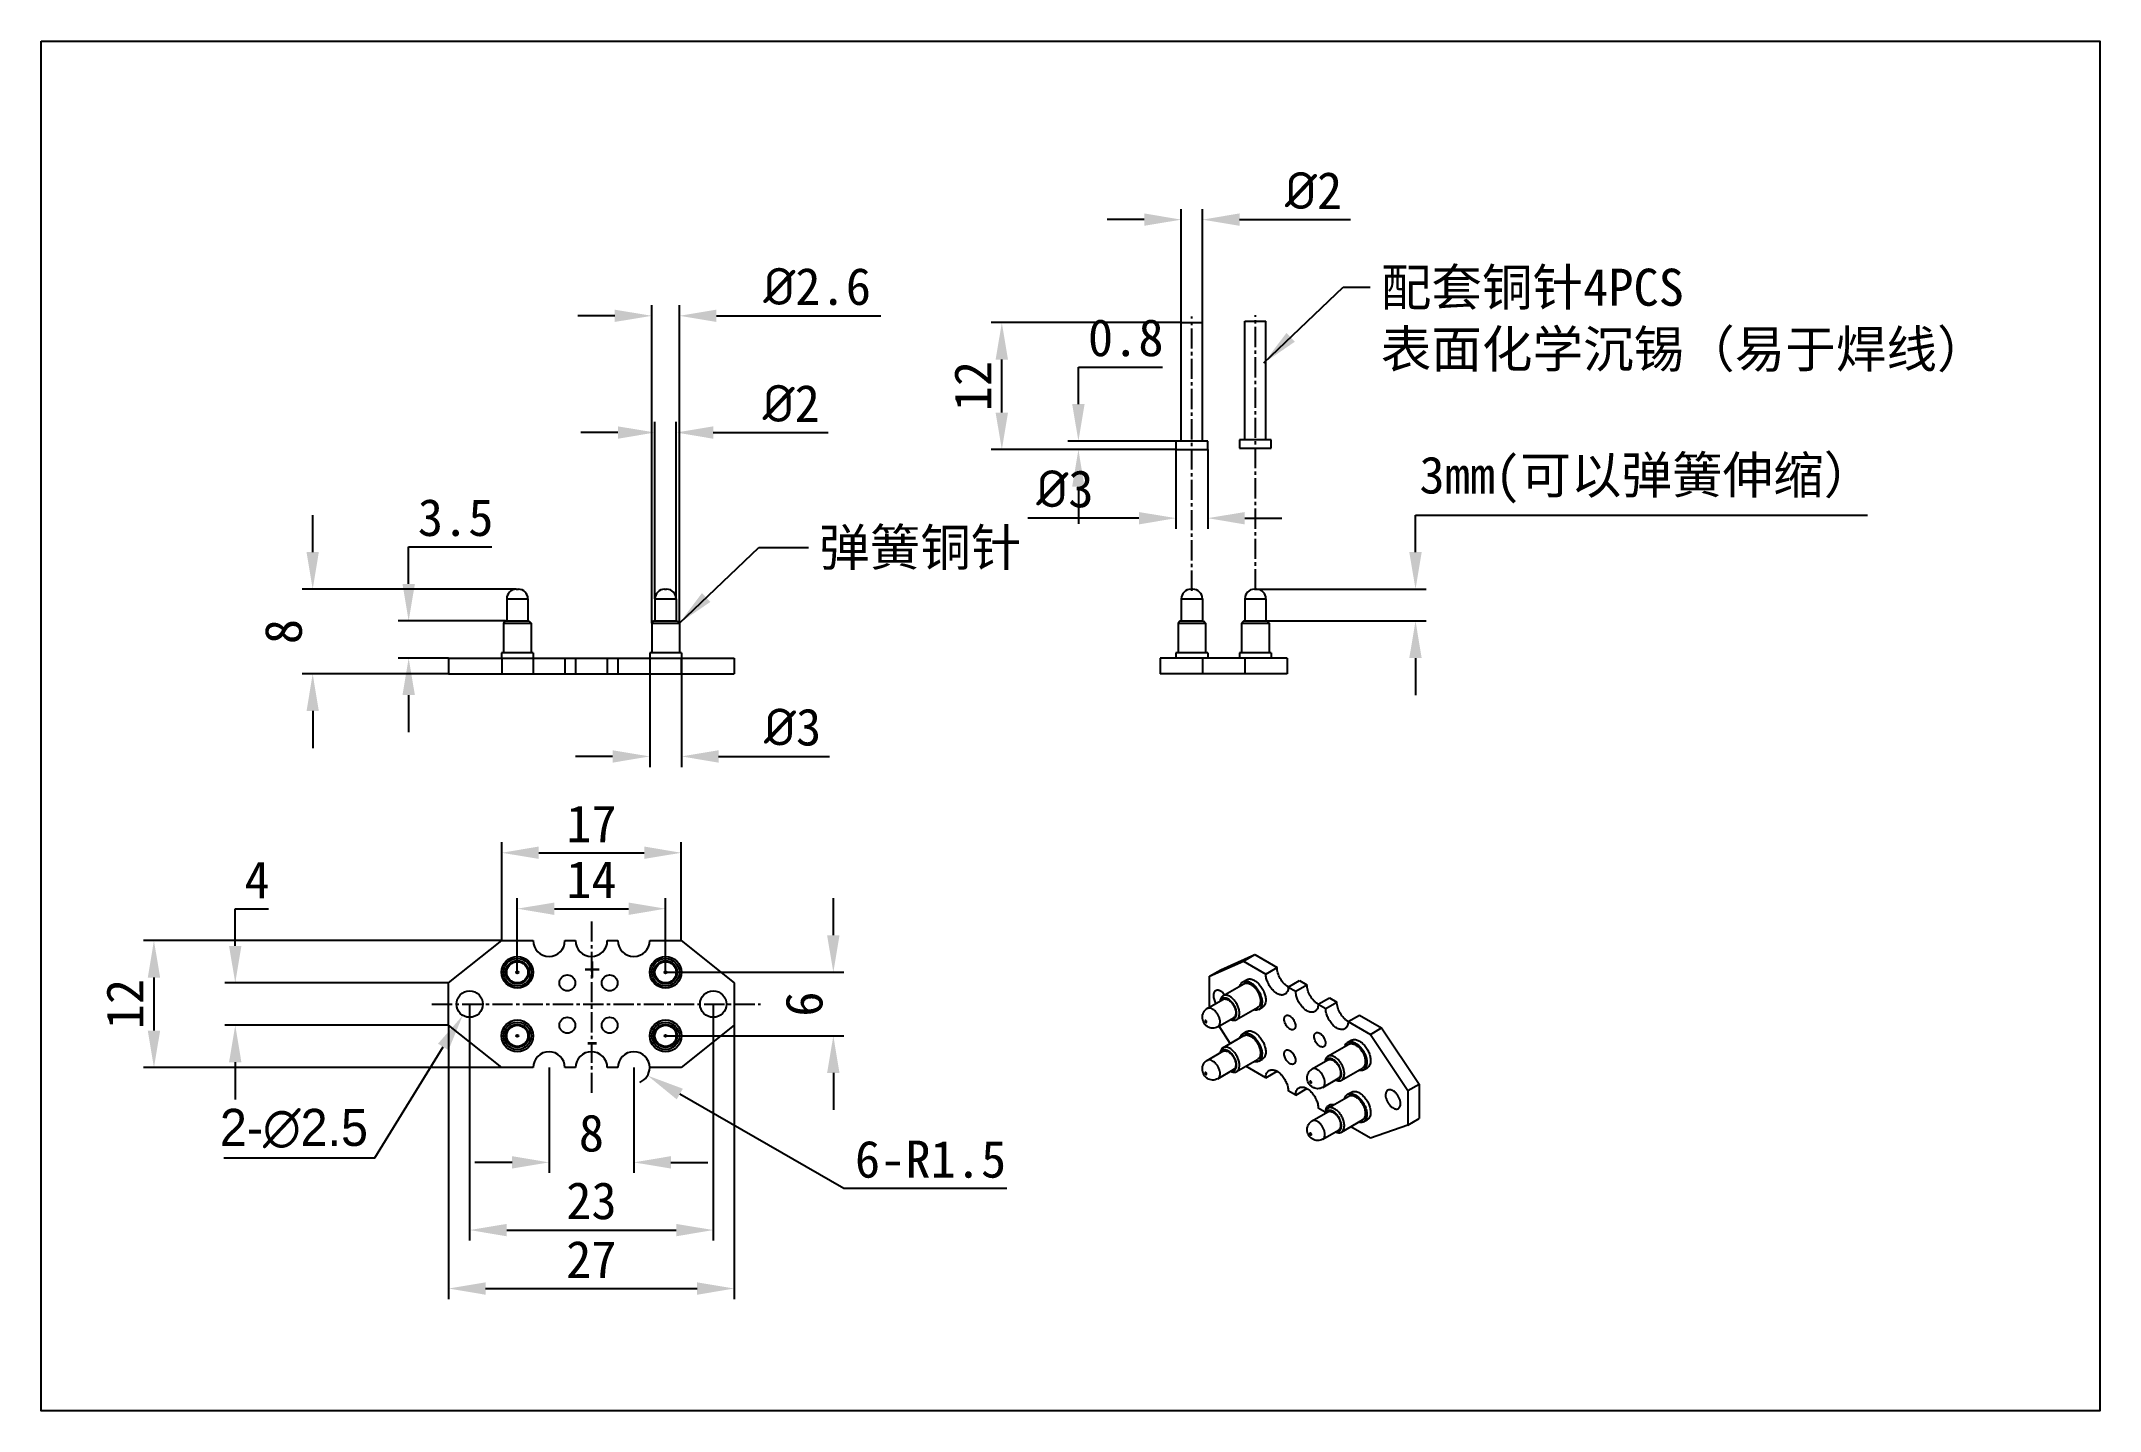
# Model space of a CAD drawing. Header units: millimetres. Extents: x 36228 to 42717, y -33589 to -28162.
# Drawn here: x 42522.3 to 42716.7, y -33589.3 to -33460 of the extents above; entities outside this region: 1.
import ezdxf

# ---------------------------------------------------------------- set-up
doc = ezdxf.new("R2010")
doc.units = ezdxf.units.MM
doc.linetypes.add('CENTER2', pattern=[28.575, 19.05, -3.175, 3.175, -3.175])
doc.layers.add('PART', color=1, linetype='Continuous')
doc.layers.add('中心线', color=1, linetype='CENTER2')
doc.styles.get("Standard").update_dxf_attribs({"font": 'txt.shx'})
doc.styles.add('宋体', font='')
doc.styles.get('宋体').set_extended_font_data('SimSun')
doc.dimstyles.new('1x', dxfattribs={"dimtxt": 3.5, "dimasz": 3.5, "dimexe": 1, "dimexo": 0, "dimgap": 1, "dimtad": 1, "dimtoh": 1, "dimdec": 1, "dimrnd": 0.05, "dimdsep": 46, "dimtxsty": '宋体', "dimcen": 0, "dimclrd": 5, "dimclre": 5, "dimadec": 1, "dimazin": 2, "dimtfac": 1, "dimtdec": 1, "dimtofl": 0, "dimtmove": 0, "dimatfit": 3, "dimfxl": 0, "dimtzin": 0, "dimarcsym": 0})

msp = doc.modelspace()

# ---------------------------------------------------------------- texts
at = {"linetype": 'Continuous', "char_height": 2.25, "width": 41.8657, "attachment_point": 1}
for s, insert in [('{\\fSimHei|b0|i0|c134|p49;+}', (42573.59, -33546.54)), ('{\\fSimHei|b0|i0|c0|p49;-}', (42573.59, -33553.24))]:
    msp.add_mtext(s, dxfattribs=dict(at, insert=insert))
at = {"layer": 'PART', "color": 0, "char_height": 3.5, "attachment_point": 1, "style": '宋体'}
for s, insert, width in [('配套铜针4PCS\\P表面化学沉锡（易于焊线）', (42648.82, -33481.47), 56.9972), ('弹簧铜针', (42595.79, -33506.04), 36.4887)]:
    msp.add_mtext(s, dxfattribs=dict(at, insert=insert, width=width))

# ---------------------------------------------------------------- blocks, each defined once
blk = doc.blocks.new('*D699')
at = {"layer": 'Defpoints', "color": 0, "transparency": 16777216}
for p in [(42565.82, -33544.92), (42532.98, -33556.92), (42565.82, -33556.92)]:
    blk.add_point(p, dxfattribs=at)
at = {"layer": 'PART', "color": 5, "lineweight": -2, "transparency": 16777216}
for p, q in [((42565.82, -33544.92), (42531.98, -33544.92)), ((42532.98, -33548.42), (42532.98, -33553.42)), ((42565.82, -33556.92), (42531.98, -33556.92))]:
    blk.add_line(p, q, dxfattribs=at)
at = {"layer": 'PART', "color": 5, "transparency": 16777216}
for points in [[(42532.4, -33548.42), (42533.57, -33548.42), (42532.98, -33544.92)], [(42532.4, -33553.42), (42533.57, -33553.42), (42532.98, -33556.92)]]:
    blk.add_solid(points, dxfattribs=at)
at = {"layer": 'PART', "color": 0, "transparency": 16777216, "insert": (42530.23, -33550.92), "char_height": 3.5, "attachment_point": 5, "rotation": 90, "style": '宋体'}
blk.add_mtext('12', dxfattribs=at)
blk = doc.blocks.new('*D700')
at = {"layer": 'Defpoints', "color": 0, "transparency": 16777216}
for p in [(42560.8, -33552.92), (42587.77, -33552.92), (42587.77, -33577.78)]:
    blk.add_point(p, dxfattribs=at)
at = {"layer": 'PART', "color": 5, "lineweight": -2, "transparency": 16777216}
for p, q in [((42560.8, -33552.92), (42560.8, -33578.78)), ((42587.77, -33552.92), (42587.77, -33578.78)), ((42564.3, -33577.78), (42584.27, -33577.78))]:
    blk.add_line(p, q, dxfattribs=at)
at = {"layer": 'PART', "color": 5, "transparency": 16777216}
for points in [[(42564.3, -33577.2), (42564.3, -33578.37), (42560.8, -33577.78)], [(42584.27, -33577.2), (42584.27, -33578.37), (42587.77, -33577.78)]]:
    blk.add_solid(points, dxfattribs=at)
at = {"layer": 'PART', "color": 0, "transparency": 16777216, "insert": (42574.28, -33575.03), "char_height": 3.5, "attachment_point": 5, "style": '宋体'}
blk.add_mtext('27', dxfattribs=at)
blk = doc.blocks.new('*D701')
at = {"layer": 'Defpoints', "color": 0, "transparency": 16777216}
for p in [(42562.79, -33550.92), (42585.79, -33550.92), (42585.79, -33572.26)]:
    blk.add_point(p, dxfattribs=at)
at = {"layer": 'PART', "color": 5, "lineweight": -2, "transparency": 16777216}
for p, q in [((42562.79, -33550.92), (42562.79, -33573.26)), ((42585.79, -33550.92), (42585.79, -33573.26)), ((42566.29, -33572.26), (42582.29, -33572.26))]:
    blk.add_line(p, q, dxfattribs=at)
at = {"layer": 'PART', "color": 5, "transparency": 16777216}
for points in [[(42566.29, -33571.68), (42566.29, -33572.85), (42562.79, -33572.26)], [(42582.29, -33571.68), (42582.29, -33572.85), (42585.79, -33572.26)]]:
    blk.add_solid(points, dxfattribs=at)
at = {"layer": 'PART', "color": 0, "transparency": 16777216, "insert": (42574.29, -33569.51), "char_height": 3.5, "attachment_point": 5, "style": '宋体'}
blk.add_mtext('23', dxfattribs=at)
blk = doc.blocks.new('*D702')
at = {"layer": 'Defpoints', "color": 0, "transparency": 16777216}
for p in [(42581.29, -33547.92), (42581.29, -33553.92), (42597.13, -33553.92)]:
    blk.add_point(p, dxfattribs=at)
at = {"layer": 'PART', "color": 5, "lineweight": -2, "transparency": 16777216}
for p, q in [((42597.13, -33544.42), (42597.13, -33540.92)), ((42581.29, -33547.92), (42598.13, -33547.92)), ((42581.29, -33553.92), (42598.13, -33553.92)), ((42597.13, -33557.42), (42597.13, -33560.92))]:
    blk.add_line(p, q, dxfattribs=at)
at = {"layer": 'PART', "color": 5, "transparency": 16777216}
for points in [[(42596.54, -33544.42), (42597.71, -33544.42), (42597.13, -33547.92)], [(42596.54, -33557.42), (42597.71, -33557.42), (42597.13, -33553.92)]]:
    blk.add_solid(points, dxfattribs=at)
at = {"layer": 'PART', "color": 0, "transparency": 16777216, "insert": (42594.38, -33550.92), "char_height": 3.5, "attachment_point": 5, "rotation": 90, "style": '宋体'}
blk.add_mtext('6', dxfattribs=at)
blk = doc.blocks.new('*D703')
at = {"layer": 'Defpoints', "color": 0, "transparency": 16777216}
for p in [(42581.29, -33541.91), (42567.29, -33547.92), (42581.29, -33547.92)]:
    blk.add_point(p, dxfattribs=at)
at = {"layer": 'PART', "color": 5, "lineweight": -2, "transparency": 16777216}
for p, q in [((42567.29, -33547.92), (42567.29, -33540.91)), ((42581.29, -33547.92), (42581.29, -33540.91)), ((42570.79, -33541.91), (42577.79, -33541.91))]:
    blk.add_line(p, q, dxfattribs=at)
at = {"layer": 'PART', "color": 5, "transparency": 16777216}
for points in [[(42570.79, -33541.33), (42570.79, -33542.5), (42567.29, -33541.91)], [(42577.79, -33541.33), (42577.79, -33542.5), (42581.29, -33541.91)]]:
    blk.add_solid(points, dxfattribs=at)
at = {"layer": 'PART', "color": 0, "transparency": 16777216, "insert": (42574.29, -33539.16), "char_height": 3.5, "attachment_point": 5, "style": '宋体'}
blk.add_mtext('14', dxfattribs=at)
blk = doc.blocks.new('*D704')
at = {"layer": 'Defpoints', "color": 0, "transparency": 16777216}
for p in [(42547.97, -33511.74), (42567.19, -33511.74), (42560.8, -33519.74)]:
    blk.add_point(p, dxfattribs=at)
at = {"layer": 'PART', "color": 5, "lineweight": -2, "transparency": 16777216}
for p, q in [((42547.97, -33508.24), (42547.97, -33504.74)), ((42567.19, -33511.74), (42546.97, -33511.74)), ((42560.8, -33519.74), (42546.97, -33519.74)), ((42547.97, -33523.24), (42547.97, -33526.74))]:
    blk.add_line(p, q, dxfattribs=at)
at = {"layer": 'PART', "color": 5, "transparency": 16777216}
for points in [[(42547.39, -33508.24), (42548.55, -33508.24), (42547.97, -33511.74)], [(42547.39, -33523.24), (42548.55, -33523.24), (42547.97, -33519.74)]]:
    blk.add_solid(points, dxfattribs=at)
at = {"layer": 'PART', "color": 0, "transparency": 16777216, "insert": (42545.22, -33515.74), "char_height": 3.5, "attachment_point": 5, "rotation": 90, "style": '宋体'}
blk.add_mtext('8', dxfattribs=at)
blk = doc.blocks.new('*D705')
at = {"layer": 'Defpoints', "color": 0, "transparency": 16777216}
for p in [(42579.79, -33517.74), (42582.79, -33517.74), (42582.79, -33527.53)]:
    blk.add_point(p, dxfattribs=at)
at = {"layer": 'PART', "color": 5, "lineweight": -2, "transparency": 16777216}
for p, q in [((42579.79, -33517.74), (42579.79, -33528.53)), ((42582.79, -33517.74), (42582.79, -33528.53)), ((42576.29, -33527.53), (42572.79, -33527.53)), ((42586.29, -33527.53), (42596.77, -33527.53))]:
    blk.add_line(p, q, dxfattribs=at)
at = {"layer": 'PART', "color": 5, "transparency": 16777216}
for points in [[(42576.29, -33526.95), (42576.29, -33528.12), (42579.79, -33527.53)], [(42586.29, -33526.95), (42586.29, -33528.12), (42582.79, -33527.53)]]:
    blk.add_solid(points, dxfattribs=at)
at = {"layer": 'PART', "color": 0, "transparency": 16777216, "insert": (42593.28, -33524.78), "char_height": 3.5, "attachment_point": 5, "style": '宋体'}
blk.add_mtext('{\\fISOCPEUR|b0|i0|c0|p34;%%C}3', dxfattribs=at)
blk = doc.blocks.new('*D706')
at = {"layer": 'Defpoints', "color": 0, "transparency": 16777216}
for p in [(42557.03, -33514.74), (42566.19, -33514.74), (42560.8, -33518.24)]:
    blk.add_point(p, dxfattribs=at)
at = {"layer": 'PART', "color": 5, "lineweight": -2, "transparency": 16777216}
for p, q in [((42557.03, -33511.24), (42557.03, -33507.74)), ((42557.03, -33507.74), (42564.9, -33507.74)), ((42566.19, -33514.74), (42556.03, -33514.74)), ((42560.8, -33518.24), (42556.03, -33518.24)), ((42557.03, -33521.74), (42557.03, -33525.24))]:
    blk.add_line(p, q, dxfattribs=at)
at = {"layer": 'PART', "color": 5, "transparency": 16777216}
for points in [[(42556.45, -33511.24), (42557.62, -33511.24), (42557.03, -33514.74)], [(42556.45, -33521.74), (42557.62, -33521.74), (42557.03, -33518.24)]]:
    blk.add_solid(points, dxfattribs=at)
at = {"layer": 'PART', "color": 0, "transparency": 16777216, "insert": (42561.47, -33504.99), "char_height": 3.5, "attachment_point": 5, "style": '宋体'}
blk.add_mtext('3.5', dxfattribs=at)
blk = doc.blocks.new('*D707')
at = {"layer": 'Defpoints', "color": 0, "transparency": 16777216}
for p in [(42582.59, -33485.92), (42579.99, -33514.94), (42582.59, -33514.94)]:
    blk.add_point(p, dxfattribs=at)
at = {"layer": 'PART', "color": 5, "lineweight": -2, "transparency": 16777216}
for p, q in [((42579.99, -33514.94), (42579.99, -33484.92)), ((42582.59, -33514.94), (42582.59, -33484.92)), ((42576.49, -33485.92), (42572.99, -33485.92)), ((42586.09, -33485.92), (42601.61, -33485.92))]:
    blk.add_line(p, q, dxfattribs=at)
at = {"layer": 'PART', "color": 5, "transparency": 16777216}
for points in [[(42576.49, -33485.34), (42576.49, -33486.5), (42579.99, -33485.92)], [(42586.09, -33485.34), (42586.09, -33486.5), (42582.59, -33485.92)]]:
    blk.add_solid(points, dxfattribs=at)
at = {"layer": 'PART', "color": 0, "transparency": 16777216, "insert": (42595.6, -33483.17), "char_height": 3.5, "attachment_point": 5, "style": '宋体'}
blk.add_mtext('{\\fISOCPEUR|b0|i0|c0|p34;%%C}2.6', dxfattribs=at)
blk = doc.blocks.new('*D708')
at = {"layer": 'Defpoints', "color": 0, "transparency": 16777216}
for p in [(42582.29, -33496.94), (42580.29, -33512.64), (42582.29, -33512.64)]:
    blk.add_point(p, dxfattribs=at)
at = {"layer": 'PART', "color": 5, "lineweight": -2, "transparency": 16777216}
for p, q in [((42576.79, -33496.94), (42573.29, -33496.94)), ((42580.29, -33512.64), (42580.29, -33495.94)), ((42582.29, -33512.64), (42582.29, -33495.94)), ((42585.79, -33496.94), (42596.64, -33496.94))]:
    blk.add_line(p, q, dxfattribs=at)
at = {"layer": 'PART', "color": 5, "transparency": 16777216}
for points in [[(42576.79, -33496.36), (42576.79, -33497.53), (42580.29, -33496.94)], [(42585.79, -33496.36), (42585.79, -33497.53), (42582.29, -33496.94)]]:
    blk.add_solid(points, dxfattribs=at)
at = {"layer": 'PART', "color": 0, "transparency": 16777216, "insert": (42593.15, -33494.19), "char_height": 3.5, "attachment_point": 5, "style": '宋体'}
blk.add_mtext('{\\fISOCPEUR|b0|i0|c0|p34;%%C}2', dxfattribs=at)
blk = doc.blocks.new('*D709')
at = {"layer": 'Defpoints', "color": 0, "transparency": 16777216}
for p in [(42637.08, -33511.74), (42652.1, -33511.74), (42638.08, -33514.74)]:
    blk.add_point(p, dxfattribs=at)
at = {"layer": 'PART', "color": 5, "lineweight": -2, "transparency": 16777216}
for p, q in [((42652.1, -33508.24), (42652.1, -33504.74)), ((42652.1, -33504.74), (42694.79, -33504.74)), ((42637.08, -33511.74), (42653.1, -33511.74)), ((42638.08, -33514.74), (42653.1, -33514.74)), ((42652.1, -33518.24), (42652.1, -33521.74))]:
    blk.add_line(p, q, dxfattribs=at)
at = {"layer": 'PART', "color": 5, "transparency": 16777216}
for points in [[(42651.51, -33508.24), (42652.68, -33508.24), (42652.1, -33511.74)], [(42651.51, -33518.24), (42652.68, -33518.24), (42652.1, -33514.74)]]:
    blk.add_solid(points, dxfattribs=at)
at = {"layer": 'PART', "color": 0, "transparency": 16777216, "insert": (42673.94, -33501.42), "char_height": 3.5, "attachment_point": 5, "style": '宋体'}
blk.add_mtext('3mm(可以弹簧伸缩）', dxfattribs=at)
blk = doc.blocks.new('*D710')
at = {"layer": 'Defpoints', "color": 0, "transparency": 16777216}
for p in [(42540.66, -33548.92), (42560.8, -33548.92), (42560.8, -33552.92)]:
    blk.add_point(p, dxfattribs=at)
at = {"layer": 'PART', "color": 5, "lineweight": -2, "transparency": 16777216}
for p, q in [((42540.66, -33545.42), (42540.66, -33541.92)), ((42540.66, -33541.92), (42543.79, -33541.92)), ((42560.8, -33548.92), (42539.66, -33548.92)), ((42560.8, -33552.92), (42539.66, -33552.92)), ((42540.66, -33556.42), (42540.66, -33559.92))]:
    blk.add_line(p, q, dxfattribs=at)
at = {"layer": 'PART', "color": 5, "transparency": 16777216}
for points in [[(42540.07, -33545.42), (42541.24, -33545.42), (42540.66, -33548.92)], [(42540.07, -33556.42), (42541.24, -33556.42), (42540.66, -33552.92)]]:
    blk.add_solid(points, dxfattribs=at)
at = {"layer": 'PART', "color": 0, "transparency": 16777216, "insert": (42542.72, -33539.17), "char_height": 3.5, "attachment_point": 5, "style": '宋体'}
blk.add_mtext('4', dxfattribs=at)
blk = doc.blocks.new('*D711')
at = {"layer": 'Defpoints', "color": 0, "transparency": 16777216}
for p in [(42582.77, -33536.63), (42565.82, -33544.92), (42582.77, -33544.92)]:
    blk.add_point(p, dxfattribs=at)
at = {"layer": 'PART', "color": 5, "lineweight": -2, "transparency": 16777216}
for p, q in [((42565.82, -33544.92), (42565.82, -33535.63)), ((42582.77, -33544.92), (42582.77, -33535.63)), ((42569.32, -33536.63), (42579.27, -33536.63))]:
    blk.add_line(p, q, dxfattribs=at)
at = {"layer": 'PART', "color": 5, "transparency": 16777216}
for points in [[(42569.32, -33536.04), (42569.32, -33537.21), (42565.82, -33536.63)], [(42579.27, -33536.04), (42579.27, -33537.21), (42582.77, -33536.63)]]:
    blk.add_solid(points, dxfattribs=at)
at = {"layer": 'PART', "color": 0, "transparency": 16777216, "insert": (42574.29, -33533.88), "char_height": 3.5, "attachment_point": 5, "style": '宋体'}
blk.add_mtext('17', dxfattribs=at)
blk = doc.blocks.new('*D712')
at = {"layer": 'Defpoints', "color": 0, "transparency": 16777216}
for p in [(42563.45, -33549.86), (42562.14, -33551.99)]:
    blk.add_point(p, dxfattribs=at)
at = {"layer": 'PART', "color": 5, "lineweight": -2, "transparency": 16777216}
for p, q in [((42553.83, -33565.43), (42560.3, -33554.96)), ((42539.58, -33565.43), (42553.83, -33565.43))]:
    blk.add_line(p, q, dxfattribs=at)
at = {"layer": 'PART', "color": 5, "transparency": 16777216}
blk.add_solid([(42559.8, -33554.66), (42560.79, -33555.27), (42562.14, -33551.99)], dxfattribs=at)
at = {"layer": 'PART', "color": 0, "transparency": 16777216, "insert": (42546.2, -33562.68), "char_height": 3.5, "attachment_point": 5, "style": '宋体'}
blk.add_mtext('{\\fMS PGothic|b0|i0|c134|p34;2-\\fMS PGothic|b0|i0|c128|p34;∅2.5}', dxfattribs=at)
blk = doc.blocks.new('*D713')
at = {"layer": 'Defpoints', "color": 0, "transparency": 16777216}
for p in [(42631.98, -33476.84), (42629.98, -33486.56), (42631.98, -33486.56)]:
    blk.add_point(p, dxfattribs=at)
at = {"layer": 'PART', "color": 5, "lineweight": -2, "transparency": 16777216}
for p, q in [((42626.48, -33476.84), (42622.98, -33476.84)), ((42629.98, -33486.56), (42629.98, -33475.84)), ((42631.98, -33486.56), (42631.98, -33475.84)), ((42635.48, -33476.84), (42645.96, -33476.84))]:
    blk.add_line(p, q, dxfattribs=at)
at = {"layer": 'PART', "color": 5, "transparency": 16777216}
for points in [[(42626.48, -33476.25), (42626.48, -33477.42), (42629.98, -33476.84)], [(42635.48, -33476.25), (42635.48, -33477.42), (42631.98, -33476.84)]]:
    blk.add_solid(points, dxfattribs=at)
at = {"layer": 'PART', "color": 0, "transparency": 16777216, "insert": (42642.47, -33474.09), "char_height": 3.5, "attachment_point": 5, "style": '宋体'}
blk.add_mtext('{\\fISOCPEUR|b0|i0|c0|p34;%%C}2', dxfattribs=at)
blk = doc.blocks.new('*D714')
at = {"layer": 'Defpoints', "color": 0, "transparency": 16777216}
for p in [(42613.04, -33486.56), (42629.98, -33486.56), (42629.48, -33498.56)]:
    blk.add_point(p, dxfattribs=at)
at = {"layer": 'PART', "color": 5, "lineweight": -2, "transparency": 16777216}
for p, q in [((42629.98, -33486.56), (42612.04, -33486.56)), ((42613.04, -33495.06), (42613.04, -33490.06)), ((42629.48, -33498.56), (42612.04, -33498.56))]:
    blk.add_line(p, q, dxfattribs=at)
at = {"layer": 'PART', "color": 5, "transparency": 16777216}
for points in [[(42612.45, -33490.06), (42613.62, -33490.06), (42613.04, -33486.56)], [(42612.45, -33495.06), (42613.62, -33495.06), (42613.04, -33498.56)]]:
    blk.add_solid(points, dxfattribs=at)
at = {"layer": 'PART', "color": 0, "transparency": 16777216, "insert": (42610.29, -33492.56), "char_height": 3.5, "attachment_point": 5, "rotation": 90, "style": '宋体'}
blk.add_mtext('12', dxfattribs=at)
blk = doc.blocks.new('*D715')
at = {"layer": 'Defpoints', "color": 0, "transparency": 16777216}
for p in [(42620.27, -33497.76), (42629.48, -33497.76), (42629.48, -33498.56)]:
    blk.add_point(p, dxfattribs=at)
at = {"layer": 'PART', "color": 5, "lineweight": -2, "transparency": 16777216}
for p, q in [((42620.27, -33494.26), (42620.27, -33490.76)), ((42620.27, -33490.76), (42628.21, -33490.76)), ((42629.48, -33497.76), (42619.27, -33497.76)), ((42629.48, -33498.56), (42619.27, -33498.56)), ((42620.27, -33502.06), (42620.27, -33505.56))]:
    blk.add_line(p, q, dxfattribs=at)
at = {"layer": 'PART', "color": 5, "transparency": 16777216}
for points in [[(42619.68, -33494.26), (42620.85, -33494.26), (42620.27, -33497.76)], [(42619.68, -33502.06), (42620.85, -33502.06), (42620.27, -33498.56)]]:
    blk.add_solid(points, dxfattribs=at)
at = {"layer": 'PART', "color": 0, "transparency": 16777216, "insert": (42624.74, -33488.01), "char_height": 3.5, "attachment_point": 5, "style": '宋体'}
blk.add_mtext('0.8', dxfattribs=at)
blk = doc.blocks.new('*D716')
at = {"layer": 'Defpoints', "color": 0, "transparency": 16777216}
for p in [(42629.48, -33498.56), (42632.48, -33498.56), (42629.48, -33505.03)]:
    blk.add_point(p, dxfattribs=at)
at = {"layer": 'PART', "color": 5, "lineweight": -2, "transparency": 16777216}
for p, q in [((42629.48, -33498.56), (42629.48, -33506.03)), ((42632.48, -33498.56), (42632.48, -33506.03)), ((42625.98, -33505.03), (42615.5, -33505.03)), ((42635.98, -33505.03), (42639.48, -33505.03))]:
    blk.add_line(p, q, dxfattribs=at)
at = {"layer": 'PART', "color": 5, "transparency": 16777216}
for points in [[(42625.98, -33504.45), (42625.98, -33505.62), (42629.48, -33505.03)], [(42635.98, -33504.45), (42635.98, -33505.62), (42632.48, -33505.03)]]:
    blk.add_solid(points, dxfattribs=at)
at = {"layer": 'PART', "color": 0, "transparency": 16777216, "insert": (42618.99, -33502.28), "char_height": 3.5, "attachment_point": 5, "style": '宋体'}
blk.add_mtext('{\\fISOCPEUR|b0|i0|c0|p34;%%C}3', dxfattribs=at)
blk = doc.blocks.new('*D717')
at = {"layer": 'Defpoints', "color": 0, "transparency": 16777216}
for p in [(42570.29, -33556.92), (42578.29, -33556.92), (42578.29, -33565.87)]:
    blk.add_point(p, dxfattribs=at)
at = {"layer": 'PART', "color": 5, "lineweight": -2, "transparency": 16777216}
for p, q in [((42570.29, -33556.92), (42570.29, -33566.87)), ((42578.29, -33556.92), (42578.29, -33566.87)), ((42566.79, -33565.87), (42563.29, -33565.87)), ((42581.79, -33565.87), (42585.29, -33565.87))]:
    blk.add_line(p, q, dxfattribs=at)
at = {"layer": 'PART', "color": 5, "transparency": 16777216}
for points in [[(42566.79, -33565.28), (42566.79, -33566.45), (42570.29, -33565.87)], [(42581.79, -33565.28), (42581.79, -33566.45), (42578.29, -33565.87)]]:
    blk.add_solid(points, dxfattribs=at)
at = {"layer": 'PART', "color": 0, "transparency": 16777216, "insert": (42574.29, -33563.12), "char_height": 3.5, "attachment_point": 5, "style": '宋体'}
blk.add_mtext('8', dxfattribs=at)
blk = doc.blocks.new('*D718')
at = {"layer": 'Defpoints', "color": 0, "transparency": 16777216}
for p in [(42578.29, -33556.92), (42579.59, -33557.67)]:
    blk.add_point(p, dxfattribs=at)
at = {"layer": 'PART', "color": 5, "lineweight": -2, "transparency": 16777216}
for p, q in [((42598.11, -33568.34), (42582.63, -33559.42)), ((42613.5, -33568.34), (42598.11, -33568.34))]:
    blk.add_line(p, q, dxfattribs=at)
blk.add_arc((42578.29, -33556.92), 1.5, 291.862, 0, dxfattribs=at)
at = {"layer": 'PART', "color": 5, "transparency": 16777216}
blk.add_solid([(42582.92, -33558.91), (42582.34, -33559.92), (42579.59, -33557.67)], dxfattribs=at)
at = {"layer": 'PART', "color": 0, "transparency": 16777216, "insert": (42606.31, -33565.59), "char_height": 3.5, "attachment_point": 5, "style": '宋体'}
blk.add_mtext('6-R1.5', dxfattribs=at)

# ---------------------------------------------------------------- dimensions: what is measured, and where the dimension line sits
at = {"layer": 'PART', "color": 0}
for base, p1, p2, picture, middle in [((42631.98, -33476.84), (42629.98, -33486.56), (42631.98, -33486.56), '*D713', (42642.47, -33474.09)), ((42629.48, -33505.03), (42632.48, -33498.56), (42629.48, -33498.56), '*D716', (42618.99, -33502.28)), ((42582.79, -33527.53), (42579.79, -33517.74), (42582.79, -33517.74), '*D705', (42593.28, -33524.78))]:
    dim = msp.add_linear_dim(base=base, p1=p1, p2=p2, text='{\\fISOCPEUR|b0|i0|c0|p34;%%C}<>', dimstyle='1x', dxfattribs=at)
    dim.commit()
    dim.dimension.update_dxf_attribs({"geometry": picture, "text_midpoint": middle})
for base, p1, p2, picture, middle in [((42582.59, -33485.92), (42579.99, -33514.94), (42582.59, -33514.94), '*D707', (42595.6, -33485.92)), ((42582.29, -33496.94), (42580.29, -33512.64), (42582.29, -33512.64), '*D708', (42593.15, -33496.94))]:
    dim = msp.add_linear_dim(base=base, p1=p1, p2=p2, text='{\\fISOCPEUR|b0|i0|c0|p34;%%C}<>', dimstyle='1x', dxfattribs=at)
    dim.commit()
    dim.dimension.update_dxf_attribs({"geometry": picture, "text_midpoint": middle, "dimtype": 160})
for base, p1, p2, picture, middle in [((42613.04, -33486.56), (42629.48, -33498.56), (42629.98, -33486.56), '*D714', (42610.29, -33492.56)), ((42620.27, -33497.76), (42629.48, -33498.56), (42629.48, -33497.76), '*D715', (42624.74, -33488.01)), ((42557.03, -33514.74), (42560.8, -33518.24), (42566.19, -33514.74), '*D706', (42561.47, -33504.99)), ((42547.97, -33511.74), (42560.8, -33519.74), (42567.19, -33511.74), '*D704', (42545.22, -33515.74)), ((42540.66, -33548.92), (42560.8, -33552.92), (42560.8, -33548.92), '*D710', (42542.72, -33539.17)), ((42597.13, -33553.92), (42581.29, -33547.92), (42581.29, -33553.92), '*D702', (42594.38, -33550.92)), ((42532.98, -33556.92), (42565.82, -33544.92), (42565.82, -33556.92), '*D699', (42530.23, -33550.92))]:
    dim = msp.add_linear_dim(base=base, p1=p1, p2=p2, angle=90, dimstyle='1x', dxfattribs=at)
    dim.commit()
    dim.dimension.update_dxf_attribs({"geometry": picture, "text_midpoint": middle})
dim = msp.add_linear_dim(base=(42652.1, -33511.74), p1=(42638.08, -33514.74), p2=(42637.08, -33511.74), angle=90, text='<>mm(可以弹簧伸缩）', dimstyle='1x', dxfattribs=at)
dim.commit()
dim.dimension.update_dxf_attribs({"geometry": '*D709', "text_midpoint": (42673.94, -33501.42)})
for base, p1, p2, picture, middle in [((42582.7651, -33536.6279), (42565.822, -33544.922), (42582.7651, -33544.922), '*D711', (42574.2936, -33533.8779)), ((42581.29, -33541.91), (42567.29, -33547.92), (42581.29, -33547.92), '*D703', (42574.29, -33539.16)), ((42585.79, -33572.26), (42562.79, -33550.92), (42585.79, -33550.92), '*D701', (42574.29, -33569.51)), ((42587.77, -33577.78), (42560.8, -33552.92), (42587.77, -33552.92), '*D700', (42574.28, -33575.03)), ((42578.29, -33565.87), (42570.29, -33556.92), (42578.29, -33556.92), '*D717', (42574.29, -33563.12))]:
    dim = msp.add_linear_dim(base=base, p1=p1, p2=p2, dimstyle='1x', dxfattribs=at)
    dim.commit()
    dim.dimension.update_dxf_attribs({"geometry": picture, "text_midpoint": middle})
dim = msp.add_diameter_dim_2p(p1=(42563.45, -33549.86), p2=(42562.14, -33551.99), text='{\\fMS PGothic|b0|i0|c134|p34;2-\\fMS PGothic|b0|i0|c128|p34;<>}', dimstyle='1x', dxfattribs=at)
dim.commit()
dim.dimension.update_dxf_attribs({"geometry": '*D712', "text_midpoint": (42546.2, -33565.43), "dimtype": 163})
dim = msp.add_radius_dim(center=(42578.29, -33556.92), mpoint=(42579.59, -33557.67), text='6-<>', dimstyle='1x', dxfattribs=at)
dim.commit()
dim.dimension.update_dxf_attribs({"geometry": '*D718', "text_midpoint": (42606.31, -33568.34), "dimtype": 164})

# ---------------------------------------------------------------- hatches: boundary and pattern name
at = {"layer": 'PART'}
h = msp.add_hatch(dxfattribs=at)
h.set_pattern_fill('ANGLE', color=0, scale=0.733333)
h.set_pattern_definition([(0, (9586.8197, -7446.7493), (0, 5.1223333), [3.7253333, -1.397]), (90, (9586.8197, -7446.7493), (-5.1223333, 3e-16), [3.7253333, -1.397])])
h.paths.add_polyline_path([(36231.06, -28161.83), (36228.27, -28161.83), (36228.27, -28164.58), (36231.06, -28164.58)])
h.paths.add_polyline_path([(36230.84, -28162.05), (36230.84, -28164.36), (36228.49, -28164.36), (36228.49, -28162.05)], flags=16)

# ---------------------------------------------------------------- linework, layer by layer
at = {"color": 7, "linetype": 'Continuous'}
for p, q in [((42567.19, -33511.74), (42567.39, -33511.74)), ((42581.19, -33511.74), (42581.39, -33511.74)), ((42630.88, -33511.74), (42631.08, -33511.74)), ((42636.88, -33511.74), (42637.08, -33511.74)), ((42566.29, -33512.64), (42566.29, -33514.74)), ((42566.29, -33512.64), (42568.29, -33512.64)), ((42568.29, -33512.64), (42568.29, -33514.74)), ((42580.29, -33512.64), (42582.29, -33512.64)), ((42580.29, -33512.64), (42580.29, -33514.74)), ((42582.29, -33512.64), (42582.29, -33514.74)), ((42629.98, -33512.64), (42629.98, -33514.74)), ((42629.98, -33512.64), (42631.98, -33512.64)), ((42631.98, -33512.64), (42631.98, -33514.74)), ((42635.98, -33512.64), (42635.98, -33514.74)), ((42635.98, -33512.64), (42637.98, -33512.64)), ((42637.98, -33512.64), (42637.98, -33514.74)), ((42566.19, -33514.74), (42565.99, -33514.94)), ((42565.99, -33514.94), (42565.99, -33517.74)), ((42565.99, -33514.94), (42568.59, -33514.94)), ((42566.19, -33514.74), (42568.39, -33514.74)), ((42568.39, -33514.74), (42568.59, -33514.94)), ((42568.59, -33514.94), (42568.59, -33517.74)), ((42580.19, -33514.74), (42579.99, -33514.94)), ((42579.99, -33514.94), (42582.59, -33514.94)), ((42579.99, -33514.94), (42579.99, -33517.74)), ((42580.19, -33514.74), (42582.39, -33514.74)), ((42582.39, -33514.74), (42582.59, -33514.94)), ((42582.59, -33514.94), (42582.59, -33517.74)), ((42629.88, -33514.74), (42629.68, -33514.94)), ((42629.68, -33514.94), (42629.68, -33517.74)), ((42629.68, -33514.94), (42632.28, -33514.94)), ((42629.88, -33514.74), (42632.08, -33514.74)), ((42632.08, -33514.74), (42632.28, -33514.94)), ((42632.28, -33514.94), (42632.28, -33517.74)), ((42635.88, -33514.74), (42635.68, -33514.94)), ((42635.68, -33514.94), (42638.28, -33514.94)), ((42635.68, -33514.94), (42635.68, -33517.74)), ((42635.88, -33514.74), (42638.08, -33514.74)), ((42638.08, -33514.74), (42638.28, -33514.94)), ((42638.28, -33514.94), (42638.28, -33517.74)), ((42560.8, -33518.24), (42560.8, -33519.74)), ((42560.8, -33518.24), (42587.77, -33518.24)), ((42565.79, -33517.74), (42565.79, -33518.24)), ((42568.79, -33517.74), (42565.79, -33517.74)), ((42565.82, -33518.24), (42565.82, -33519.74)), ((42568.79, -33517.74), (42568.79, -33519.74)), ((42571.79, -33518.24), (42571.79, -33519.74)), ((42572.79, -33518.24), (42572.79, -33519.74)), ((42575.79, -33518.24), (42575.79, -33519.74)), ((42576.79, -33518.24), (42576.79, -33519.74)), ((42582.79, -33517.74), (42579.79, -33517.74)), ((42579.79, -33517.74), (42579.79, -33519.74)), ((42582.77, -33518.24), (42582.77, -33519.74)), ((42582.79, -33517.74), (42582.79, -33518.24)), ((42587.77, -33518.24), (42587.77, -33519.74)), ((42627.98, -33518.24), (42627.98, -33519.74)), ((42639.98, -33518.24), (42627.98, -33518.24)), ((42629.48, -33517.74), (42629.48, -33518.24)), ((42632.48, -33517.74), (42629.48, -33517.74)), ((42631.98, -33518.24), (42631.98, -33519.74)), ((42632.48, -33517.74), (42632.48, -33518.24)), ((42638.48, -33517.74), (42635.48, -33517.74)), ((42635.48, -33517.74), (42635.48, -33518.24)), ((42635.98, -33518.24), (42635.98, -33519.74)), ((42638.48, -33517.74), (42638.48, -33518.24)), ((42639.98, -33518.24), (42639.98, -33519.74)), ((42560.8, -33519.74), (42587.77, -33519.74)), ((42639.98, -33519.74), (42627.98, -33519.74)), ((42560.8, -33548.92), (42565.82, -33544.92)), ((42565.82, -33544.92), (42568.79, -33544.92)), ((42571.79, -33544.92), (42572.79, -33544.92)), ((42575.79, -33544.92), (42576.79, -33544.92)), ((42579.79, -33544.92), (42582.77, -33544.92)), ((42582.77, -33544.92), (42587.77, -33548.92)), ((42632.66, -33548.29), (42635.86, -33546.87)), ((42633.72, -33547.68), (42636.92, -33546.25)), ((42635.86, -33546.87), (42636.92, -33546.25)), ((42635.86, -33546.87), (42637.96, -33548.08)), ((42636.92, -33546.25), (42639.02, -33547.47)), ((42637.96, -33548.08), (42639.02, -33547.47)), ((42560.8, -33552.92), (42560.8, -33548.92)), ((42587.77, -33548.92), (42587.77, -33552.92)), ((42632.66, -33548.29), (42633.72, -33547.68)), ((42632.66, -33551.21), (42632.66, -33548.29)), ((42633.91, -33550.14), (42635.89, -33549)), ((42635.79, -33548.82), (42636.15, -33548.62)), ((42640.08, -33549.31), (42641.14, -33548.69)), ((42640.08, -33549.31), (42640.79, -33549.71)), ((42640.79, -33549.71), (42641.85, -33549.1)), ((42641.14, -33548.69), (42641.85, -33549.1)), ((42632.44, -33551.34), (42633.92, -33550.48)), ((42635.21, -33552.39), (42637.19, -33551.25)), ((42637.29, -33551.42), (42637.65, -33551.22)), ((42642.91, -33550.94), (42643.97, -33550.33)), ((42642.91, -33550.94), (42643.62, -33551.35)), ((42643.62, -33551.35), (42644.68, -33550.73)), ((42643.97, -33550.33), (42644.68, -33550.73)), ((42565.82, -33556.92), (42560.8, -33552.92)), ((42587.77, -33552.92), (42582.77, -33556.92)), ((42633.44, -33553.07), (42634.92, -33552.21)), ((42634.59, -33554.65), (42633.56, -33553)), ((42645.74, -33552.57), (42646.8, -33551.96)), ((42645.74, -33552.57), (42647.84, -33553.78)), ((42646.8, -33551.96), (42648.9, -33553.17)), ((42647.84, -33553.78), (42648.9, -33553.17)), ((42648.9, -33553.17), (42652.43, -33558.48)), ((42633.91, -33555.04), (42635.89, -33553.89)), ((42635.79, -33553.72), (42636.15, -33553.52)), ((42643.81, -33555.85), (42645.79, -33554.71)), ((42645.69, -33554.54), (42646.05, -33554.33)), ((42647.84, -33553.78), (42651.37, -33559.09)), ((42568.79, -33556.92), (42565.82, -33556.92)), ((42572.79, -33556.92), (42571.79, -33556.92)), ((42576.79, -33556.92), (42575.79, -33556.92)), ((42582.77, -33556.92), (42579.79, -33556.92)), ((42632.44, -33556.24), (42633.92, -33555.38)), ((42633.44, -33557.97), (42634.92, -33557.11)), ((42635.21, -33557.29), (42637.19, -33556.15)), ((42637.96, -33557.88), (42636.08, -33556.79)), ((42637.29, -33556.32), (42637.65, -33556.12)), ((42642.34, -33557.05), (42643.82, -33556.2)), ((42645.11, -33558.11), (42647.09, -33556.96)), ((42647.19, -33557.14), (42647.55, -33556.93)), ((42637.96, -33557.88), (42639.02, -33557.27)), ((42640.79, -33559.51), (42640.08, -33559.1)), ((42640.79, -33559.51), (42641.85, -33558.9)), ((42643.34, -33558.79), (42644.82, -33557.93)), ((42651.37, -33559.09), (42652.43, -33558.48)), ((42651.37, -33559.09), (42651.37, -33562.36)), ((42652.43, -33558.48), (42652.43, -33561.74)), ((42642.34, -33561.95), (42643.82, -33561.09)), ((42643.57, -33561.12), (42642.91, -33560.74)), ((42643.81, -33560.75), (42645.79, -33559.61)), ((42645.69, -33559.44), (42646.05, -33559.23)), ((42643.34, -33563.68), (42644.82, -33562.83)), ((42645.11, -33563), (42647.09, -33561.86)), ((42647.84, -33563.58), (42645.98, -33562.51)), ((42647.19, -33562.04), (42647.55, -33561.83)), ((42651.37, -33562.36), (42647.84, -33563.58)), ((42651.37, -33562.36), (42652.43, -33561.74))]:
    msp.add_line(p, q, dxfattribs=at)
for centre, radius in [((42567.29, -33547.92), 1.5), ((42567.29, -33547.92), 1.3), ((42567.29, -33547.92), 1.1), ((42567.29, -33547.92), 1), ((42581.29, -33547.92), 1.5), ((42581.29, -33547.92), 1.3), ((42581.29, -33547.92), 1.1), ((42581.29, -33547.92), 1), ((42567.29, -33547.92), 0.1), ((42572.01, -33548.92), 0.75), ((42576.01, -33548.92), 0.75), ((42581.29, -33547.92), 0.1), ((42567.29, -33553.92), 1.5), ((42567.29, -33553.92), 1.3), ((42567.29, -33553.92), 1.1), ((42567.29, -33553.92), 1), ((42572.01, -33552.92), 0.75), ((42576.01, -33552.92), 0.75), ((42581.29, -33553.92), 1.5), ((42581.29, -33553.92), 1.3), ((42581.29, -33553.92), 1.1), ((42581.29, -33553.92), 1), ((42567.29, -33553.92), 0.1), ((42581.29, -33553.92), 0.1)]:
    msp.add_circle(centre, radius, dxfattribs=at)
for centre, radius, start, end in [((42567.19, -33512.64), 0.9, 90, 180), ((42567.39, -33512.64), 0.9, 0, 90), ((42581.19, -33512.64), 0.9, 90, 180), ((42581.39, -33512.64), 0.9, 0, 90), ((42630.88, -33512.64), 0.9, 90, 180), ((42631.08, -33512.64), 0.9, 0, 90), ((42636.88, -33512.64), 0.9, 90, 180), ((42637.08, -33512.64), 0.9, 0, 90), ((42570.29, -33544.92), 1.5, 180, 0), ((42574.29, -33544.92), 1.5, 180, 0), ((42578.29, -33544.92), 1.5, 180, 0), ((42570.29, -33556.92), 1.5, 0, 180), ((42574.29, -33556.92), 1.5, 0, 180), ((42578.29, -33556.92), 1.5, 0, 180)]:
    msp.add_arc(centre, radius, start, end, dxfattribs=at)
for points, knots in [([(42640.08, -33549.31), (42640.01, -33549.26), (42639.86, -33549.16), (42639.6, -33548.91), (42639.31, -33548.52), (42639.12, -33548.08), (42639.04, -33547.73), (42639.02, -33547.55), (42639.02, -33547.47)], [0, 0, 0, 0, 0.114257, 0.237538, 0.499998, 0.762455, 0.885753, 1, 1, 1, 1]), ([(42635.52, -33549.2), (42635.55, -33549.12), (42635.6, -33549.01), (42635.7, -33548.89), (42635.76, -33548.84), (42635.79, -33548.82)], [0, 0, 0, 0, 0.525677, 0.766572, 1, 1, 1, 1]), ([(42635.79, -33548.82), (42635.83, -33548.8), (42635.91, -33548.77), (42636.05, -33548.75), (42636.19, -33548.76), (42636.4, -33548.81), (42636.67, -33548.96), (42636.97, -33549.22), (42637.23, -33549.56), (42637.44, -33549.94), (42637.57, -33550.34), (42637.61, -33550.61), (42637.61, -33550.73)], [0, 0, 0, 0, 0.04286, 0.08749, 0.135324, 0.187288, 0.304554, 0.438224, 0.58257, 0.729727, 0.871311, 1, 1, 1, 1]), ([(42635.89, -33549), (42635.93, -33548.98), (42636, -33548.95), (42636.11, -33548.93), (42636.24, -33548.94), (42636.42, -33548.99), (42636.65, -33549.12), (42636.91, -33549.34), (42637.14, -33549.63), (42637.32, -33549.96), (42637.43, -33550.31), (42637.46, -33550.54), (42637.46, -33550.65)], [0, 0, 0, 0, 0.04286, 0.08749, 0.135324, 0.187288, 0.304554, 0.438224, 0.58257, 0.729727, 0.871311, 1, 1, 1, 1]), ([(42636.15, -33548.62), (42636.19, -33548.6), (42636.27, -33548.56), (42636.4, -33548.54), (42636.55, -33548.55), (42636.76, -33548.61), (42637.02, -33548.76), (42637.32, -33549.02), (42637.58, -33549.35), (42637.79, -33549.74), (42637.92, -33550.13), (42637.96, -33550.4), (42637.96, -33550.53)], [0, 0, 0, 0, 0.04286, 0.087491, 0.135327, 0.187295, 0.304563, 0.438235, 0.58258, 0.729733, 0.871315, 1, 1, 1, 1]), ([(42639.77, -33549.99), (42639.73, -33550.01), (42639.65, -33550.05), (42639.52, -33550.07), (42639.37, -33550.06), (42639.16, -33550), (42638.89, -33549.85), (42638.6, -33549.59), (42638.34, -33549.26), (42638.13, -33548.87), (42637.99, -33548.48), (42637.96, -33548.21), (42637.96, -33548.08)], [0, 0, 0, 0, 0.04286, 0.08749, 0.135324, 0.187288, 0.304554, 0.438224, 0.58257, 0.729727, 0.871311, 1, 1, 1, 1]), ([(42640.08, -33549.31), (42640.08, -33549.38), (42640.07, -33549.53), (42640.01, -33549.72), (42639.91, -33549.89), (42639.82, -33549.96), (42639.77, -33549.99)], [0, 0, 0, 0, 0.289772, 0.549063, 0.782222, 1, 1, 1, 1]), ([(42642.91, -33550.94), (42642.84, -33550.9), (42642.69, -33550.8), (42642.42, -33550.54), (42642.14, -33550.16), (42641.95, -33549.72), (42641.86, -33549.36), (42641.85, -33549.18), (42641.85, -33549.1)], [0, 0, 0, 0, 0.114257, 0.237538, 0.499998, 0.762455, 0.885753, 1, 1, 1, 1]), ([(42631.97, -33552.16), (42631.97, -33552.08), (42631.99, -33551.91), (42632.08, -33551.68), (42632.23, -33551.48), (42632.37, -33551.38), (42632.44, -33551.34)], [0, 0, 0, 0, 0.24991, 0.499868, 0.749897, 1, 1, 1, 1]), ([(42633.65, -33552.61), (42633.65, -33552.53), (42633.62, -33552.35), (42633.53, -33552.08), (42633.4, -33551.83), (42633.22, -33551.6), (42633.02, -33551.43), (42632.84, -33551.33), (42632.7, -33551.29), (42632.61, -33551.29), (42632.52, -33551.3), (42632.46, -33551.32), (42632.44, -33551.34)], [0, 0, 0, 0, 0.12869, 0.270272, 0.41743, 0.561776, 0.695447, 0.812711, 0.864677, 0.912509, 0.95714, 1, 1, 1, 1]), ([(42633.22, -33549.66), (42633.18, -33549.68), (42633.12, -33549.73), (42633.06, -33549.84), (42633.02, -33549.97), (42633.01, -33550.07), (42633.01, -33550.12)], [0, 0, 0, 0, 0.217785, 0.450915, 0.7103, 1, 1, 1, 1]), ([(42633.01, -33550.12), (42633.01, -33550.18), (42633.02, -33550.31), (42633.09, -33550.57), (42633.17, -33550.75), (42633.25, -33550.87)], [0, 0, 0, 0, 0.228115, 0.475328, 1, 1, 1, 1]), ([(42634.08, -33550.04), (42634.02, -33549.96), (42633.88, -33549.82), (42633.68, -33549.68), (42633.52, -33549.63), (42633.41, -33549.61), (42633.31, -33549.62), (42633.24, -33549.65), (42633.22, -33549.66)], [0, 0, 0, 0, 0.307209, 0.578249, 0.697354, 0.805654, 0.905279, 1, 1, 1, 1]), ([(42633.91, -33550.14), (42633.88, -33550.16), (42633.81, -33550.22), (42633.73, -33550.33), (42633.67, -33550.47), (42633.66, -33550.58), (42633.65, -33550.63)], [0, 0, 0, 0, 0.223349, 0.458967, 0.716109, 1, 1, 1, 1]), ([(42635.2, -33551.8), (42635.2, -33551.68), (42635.16, -33551.45), (42635.03, -33551.11), (42634.83, -33550.8), (42634.59, -33550.55), (42634.36, -33550.4), (42634.17, -33550.35), (42634.05, -33550.34), (42633.93, -33550.36), (42633.83, -33550.41), (42633.75, -33550.5), (42633.71, -33550.56), (42633.7, -33550.6)], [0, 0, 0, 0, 0.135699, 0.285764, 0.439094, 0.583727, 0.709992, 0.764997, 0.814883, 0.861006, 0.905548, 0.951108, 1, 1, 1, 1]), ([(42635.48, -33551.8), (42635.48, -33551.68), (42635.45, -33551.45), (42635.34, -33551.11), (42635.16, -33550.78), (42634.93, -33550.49), (42634.67, -33550.26), (42634.44, -33550.13), (42634.26, -33550.08), (42634.13, -33550.07), (42634.02, -33550.09), (42633.95, -33550.12), (42633.91, -33550.14)], [0, 0, 0, 0, 0.128689, 0.270273, 0.41743, 0.561776, 0.695446, 0.812712, 0.864676, 0.91251, 0.95714, 1, 1, 1, 1]), ([(42633.92, -33550.48), (42633.95, -33550.47), (42634, -33550.44), (42634.09, -33550.43), (42634.19, -33550.44), (42634.33, -33550.47), (42634.51, -33550.57), (42634.71, -33550.75), (42634.88, -33550.97), (42635.02, -33551.23), (42635.11, -33551.49), (42635.13, -33551.67), (42635.13, -33551.75)], [0, 0, 0, 0, 0.04286, 0.087488, 0.135318, 0.18728, 0.304538, 0.438207, 0.582555, 0.729718, 0.871305, 1, 1, 1, 1]), ([(42637.46, -33550.65), (42637.46, -33550.72), (42637.45, -33550.84), (42637.4, -33551.02), (42637.32, -33551.16), (42637.24, -33551.22), (42637.19, -33551.25)], [0, 0, 0, 0, 0.289772, 0.549063, 0.782222, 1, 1, 1, 1]), ([(42637.61, -33550.73), (42637.61, -33550.81), (42637.59, -33550.95), (42637.54, -33551.15), (42637.44, -33551.31), (42637.34, -33551.39), (42637.29, -33551.42)], [0, 0, 0, 0, 0.289772, 0.549063, 0.782222, 1, 1, 1, 1]), ([(42637.96, -33550.53), (42637.96, -33550.61), (42637.95, -33550.75), (42637.89, -33550.95), (42637.79, -33551.11), (42637.7, -33551.19), (42637.65, -33551.22)], [0, 0, 0, 0, 0.289793, 0.549057, 0.782225, 1, 1, 1, 1]), ([(42642.6, -33551.62), (42642.56, -33551.65), (42642.48, -33551.68), (42642.35, -33551.7), (42642.2, -33551.69), (42641.99, -33551.63), (42641.72, -33551.49), (42641.43, -33551.22), (42641.16, -33550.89), (42640.96, -33550.51), (42640.82, -33550.11), (42640.79, -33549.84), (42640.79, -33549.71)], [0, 0, 0, 0, 0.04286, 0.08749, 0.135324, 0.187288, 0.304554, 0.438224, 0.58257, 0.729727, 0.871311, 1, 1, 1, 1]), ([(42642.91, -33550.94), (42642.91, -33551.01), (42642.9, -33551.16), (42642.84, -33551.36), (42642.74, -33551.52), (42642.65, -33551.6), (42642.6, -33551.62)], [0, 0, 0, 0, 0.289772, 0.549063, 0.782222, 1, 1, 1, 1]), ([(42645.43, -33553.26), (42645.39, -33553.28), (42645.31, -33553.31), (42645.17, -33553.33), (42645.03, -33553.32), (42644.82, -33553.27), (42644.55, -33553.12), (42644.25, -33552.86), (42643.99, -33552.52), (42643.79, -33552.14), (42643.65, -33551.74), (42643.62, -33551.47), (42643.62, -33551.35)], [0, 0, 0, 0, 0.04286, 0.08749, 0.135324, 0.187288, 0.304554, 0.438224, 0.58257, 0.729727, 0.871311, 1, 1, 1, 1]), ([(42645.74, -33552.57), (42645.66, -33552.53), (42645.52, -33552.43), (42645.25, -33552.18), (42644.97, -33551.79), (42644.78, -33551.35), (42644.69, -33550.99), (42644.68, -33550.82), (42644.68, -33550.73)], [0, 0, 0, 0, 0.114257, 0.237538, 0.499998, 0.762455, 0.885753, 1, 1, 1, 1]), ([(42633.44, -33553.07), (42633.36, -33553.11), (42633.2, -33553.18), (42632.94, -33553.21), (42632.68, -33553.16), (42632.44, -33553.05), (42632.24, -33552.88), (42632.09, -33552.67), (42631.99, -33552.42), (42631.97, -33552.25), (42631.97, -33552.16)], [0, 0, 0, 0, 0.124996, 0.249996, 0.374983, 0.499927, 0.624898, 0.750033, 0.875105, 1, 1, 1, 1]), ([(42632.37, -33552.61), (42632.37, -33552.59), (42632.36, -33552.55), (42632.33, -33552.51), (42632.3, -33552.49), (42632.28, -33552.48), (42632.25, -33552.48), (42632.23, -33552.5), (42632.23, -33552.52), (42632.23, -33552.53)], [0, 0, 0, 0, 0.290775, 0.444838, 0.583913, 0.698494, 0.791959, 0.885424, 1, 1, 1, 1]), ([(42632.23, -33552.53), (42632.23, -33552.55), (42632.24, -33552.59), (42632.27, -33552.63), (42632.3, -33552.65), (42632.33, -33552.66), (42632.35, -33552.66), (42632.37, -33552.64), (42632.37, -33552.62), (42632.37, -33552.61)], [0, 0, 0, 0, 0.290775, 0.444838, 0.583913, 0.698494, 0.791959, 0.885424, 1, 1, 1, 1]), ([(42633.44, -33553.07), (42633.47, -33553.05), (42633.53, -33553), (42633.6, -33552.89), (42633.64, -33552.76), (42633.65, -33552.66), (42633.65, -33552.61)], [0, 0, 0, 0, 0.217783, 0.450926, 0.710256, 1, 1, 1, 1]), ([(42634.66, -33552.37), (42634.71, -33552.4), (42634.8, -33552.43), (42634.95, -33552.46), (42635.09, -33552.44), (42635.18, -33552.41), (42635.21, -33552.39)], [0, 0, 0, 0, 0.283765, 0.540974, 0.776629, 1, 1, 1, 1]), ([(42634.7, -33552.34), (42634.74, -33552.35), (42634.84, -33552.35), (42634.93, -33552.32), (42634.96, -33552.3)], [0, 0, 0, 0, 0.519744, 1, 1, 1, 1]), ([(42635.13, -33551.75), (42635.13, -33551.81), (42635.12, -33551.9), (42635.08, -33552.03), (42635.02, -33552.14), (42634.96, -33552.19), (42634.92, -33552.21)], [0, 0, 0, 0, 0.289737, 0.549069, 0.782218, 1, 1, 1, 1]), ([(42634.96, -33552.3), (42635, -33552.28), (42635.07, -33552.23), (42635.15, -33552.11), (42635.19, -33551.96), (42635.2, -33551.85), (42635.2, -33551.8)], [0, 0, 0, 0, 0.217855, 0.450585, 0.709757, 1, 1, 1, 1]), ([(42635.21, -33552.39), (42635.26, -33552.37), (42635.34, -33552.3), (42635.42, -33552.16), (42635.47, -33551.99), (42635.48, -33551.86), (42635.48, -33551.8)], [0, 0, 0, 0, 0.217778, 0.450937, 0.710229, 1, 1, 1, 1]), ([(42637.29, -33551.42), (42637.26, -33551.44), (42637.19, -33551.47), (42637.03, -33551.5), (42636.91, -33551.49), (42636.83, -33551.47)], [0, 0, 0, 0, 0.233415, 0.474292, 1, 1, 1, 1]), ([(42639.7, -33552.35), (42639.7, -33552.31), (42639.71, -33552.24), (42639.74, -33552.14), (42639.79, -33552.06), (42639.83, -33552.02), (42639.86, -33552.01)], [0, 0, 0, 0, 0.2897, 0.549085, 0.782215, 1, 1, 1, 1]), ([(42640.61, -33553.31), (42640.59, -33553.32), (42640.55, -33553.34), (42640.45, -33553.35), (42640.32, -33553.32), (42640.17, -33553.24), (42640.02, -33553.11), (42639.89, -33552.94), (42639.79, -33552.75), (42639.72, -33552.55), (42639.7, -33552.42), (42639.7, -33552.35)], [0, 0, 0, 0, 0.04288, 0.087527, 0.186936, 0.304252, 0.437981, 0.582388, 0.729611, 0.871255, 1, 1, 1, 1]), ([(42639.86, -33552.01), (42639.87, -33552), (42639.92, -33551.98), (42640.01, -33551.97), (42640.14, -33551.99), (42640.29, -33552.08), (42640.44, -33552.21), (42640.57, -33552.38), (42640.68, -33552.57), (42640.74, -33552.77), (42640.76, -33552.9), (42640.76, -33552.96)], [0, 0, 0, 0, 0.04288, 0.087527, 0.186936, 0.304252, 0.437981, 0.582388, 0.729611, 0.871255, 1, 1, 1, 1]), ([(42640.76, -33552.96), (42640.76, -33553), (42640.76, -33553.07), (42640.73, -33553.17), (42640.68, -33553.25), (42640.63, -33553.29), (42640.61, -33553.31)], [0, 0, 0, 0, 0.2897, 0.549085, 0.782215, 1, 1, 1, 1]), ([(42645.74, -33552.57), (42645.74, -33552.65), (42645.73, -33552.79), (42645.67, -33552.99), (42645.57, -33553.15), (42645.48, -33553.23), (42645.43, -33553.26)], [0, 0, 0, 0, 0.289772, 0.549063, 0.782222, 1, 1, 1, 1]), ([(42633.91, -33555.04), (42633.88, -33555.06), (42633.81, -33555.12), (42633.73, -33555.23), (42633.67, -33555.37), (42633.66, -33555.48), (42633.65, -33555.53)], [0, 0, 0, 0, 0.223349, 0.458967, 0.716109, 1, 1, 1, 1]), ([(42635.2, -33556.69), (42635.2, -33556.58), (42635.16, -33556.35), (42635.03, -33556.01), (42634.83, -33555.7), (42634.59, -33555.44), (42634.36, -33555.3), (42634.17, -33555.25), (42634.05, -33555.24), (42633.93, -33555.26), (42633.83, -33555.31), (42633.75, -33555.39), (42633.71, -33555.46), (42633.7, -33555.5)], [0, 0, 0, 0, 0.135699, 0.285764, 0.439094, 0.583727, 0.709992, 0.764997, 0.814883, 0.861006, 0.905548, 0.951108, 1, 1, 1, 1]), ([(42635.48, -33556.69), (42635.48, -33556.58), (42635.45, -33556.35), (42635.34, -33556.01), (42635.16, -33555.68), (42634.93, -33555.39), (42634.67, -33555.16), (42634.44, -33555.03), (42634.26, -33554.98), (42634.13, -33554.97), (42634.02, -33554.99), (42633.95, -33555.02), (42633.91, -33555.04)], [0, 0, 0, 0, 0.128689, 0.270273, 0.41743, 0.561776, 0.695446, 0.812712, 0.864676, 0.91251, 0.95714, 1, 1, 1, 1]), ([(42635.52, -33554.1), (42635.55, -33554.02), (42635.6, -33553.91), (42635.7, -33553.79), (42635.76, -33553.74), (42635.79, -33553.72)], [0, 0, 0, 0, 0.525677, 0.766572, 1, 1, 1, 1]), ([(42635.79, -33553.72), (42635.83, -33553.7), (42635.91, -33553.67), (42636.05, -33553.65), (42636.19, -33553.66), (42636.4, -33553.71), (42636.67, -33553.86), (42636.97, -33554.12), (42637.23, -33554.46), (42637.44, -33554.84), (42637.57, -33555.24), (42637.61, -33555.5), (42637.61, -33555.63)], [0, 0, 0, 0, 0.04286, 0.08749, 0.135324, 0.187288, 0.304554, 0.438224, 0.58257, 0.729727, 0.871311, 1, 1, 1, 1]), ([(42635.89, -33553.89), (42635.93, -33553.88), (42636, -33553.85), (42636.11, -33553.83), (42636.24, -33553.84), (42636.42, -33553.89), (42636.65, -33554.01), (42636.91, -33554.24), (42637.14, -33554.53), (42637.32, -33554.86), (42637.43, -33555.21), (42637.46, -33555.44), (42637.46, -33555.55)], [0, 0, 0, 0, 0.04286, 0.08749, 0.135324, 0.187288, 0.304554, 0.438224, 0.58257, 0.729727, 0.871311, 1, 1, 1, 1]), ([(42636.15, -33553.52), (42636.19, -33553.5), (42636.27, -33553.46), (42636.4, -33553.44), (42636.55, -33553.45), (42636.76, -33553.51), (42637.02, -33553.66), (42637.32, -33553.92), (42637.58, -33554.25), (42637.79, -33554.64), (42637.92, -33555.03), (42637.96, -33555.3), (42637.96, -33555.43)], [0, 0, 0, 0, 0.04286, 0.087491, 0.135327, 0.187295, 0.304563, 0.438235, 0.58258, 0.729733, 0.871315, 1, 1, 1, 1]), ([(42639.7, -33555.62), (42639.7, -33555.58), (42639.71, -33555.51), (42639.74, -33555.41), (42639.79, -33555.33), (42639.83, -33555.29), (42639.86, -33555.27)], [0, 0, 0, 0, 0.2897, 0.549085, 0.782215, 1, 1, 1, 1]), ([(42639.86, -33555.27), (42639.87, -33555.26), (42639.92, -33555.25), (42640.01, -33555.23), (42640.14, -33555.26), (42640.29, -33555.34), (42640.44, -33555.48), (42640.57, -33555.64), (42640.68, -33555.83), (42640.74, -33556.03), (42640.76, -33556.17), (42640.76, -33556.23)], [0, 0, 0, 0, 0.04288, 0.087527, 0.186936, 0.304252, 0.437981, 0.582388, 0.729611, 0.871255, 1, 1, 1, 1]), ([(42642.53, -33553.99), (42642.53, -33553.95), (42642.54, -33553.87), (42642.56, -33553.78), (42642.61, -33553.69), (42642.66, -33553.66), (42642.68, -33553.64)], [0, 0, 0, 0, 0.2897, 0.549085, 0.782215, 1, 1, 1, 1]), ([(42643.43, -33554.94), (42643.42, -33554.95), (42643.38, -33554.97), (42643.28, -33554.98), (42643.15, -33554.96), (42643, -33554.87), (42642.85, -33554.74), (42642.72, -33554.57), (42642.61, -33554.38), (42642.55, -33554.18), (42642.53, -33554.05), (42642.53, -33553.99)], [0, 0, 0, 0, 0.04288, 0.087527, 0.186936, 0.304252, 0.437981, 0.582388, 0.729611, 0.871255, 1, 1, 1, 1]), ([(42642.68, -33553.64), (42642.7, -33553.63), (42642.74, -33553.61), (42642.84, -33553.6), (42642.97, -33553.63), (42643.12, -33553.71), (42643.27, -33553.84), (42643.4, -33554.01), (42643.51, -33554.2), (42643.57, -33554.4), (42643.59, -33554.53), (42643.59, -33554.6)], [0, 0, 0, 0, 0.04288, 0.087527, 0.186936, 0.304252, 0.437981, 0.582388, 0.729611, 0.871255, 1, 1, 1, 1]), ([(42643.59, -33554.6), (42643.59, -33554.64), (42643.58, -33554.71), (42643.56, -33554.81), (42643.51, -33554.89), (42643.46, -33554.93), (42643.43, -33554.94)], [0, 0, 0, 0, 0.2897, 0.549085, 0.782215, 1, 1, 1, 1]), ([(42645.42, -33554.92), (42645.44, -33554.84), (42645.49, -33554.72), (42645.6, -33554.6), (42645.66, -33554.56), (42645.69, -33554.54)], [0, 0, 0, 0, 0.525677, 0.766572, 1, 1, 1, 1]), ([(42645.69, -33554.54), (42645.73, -33554.52), (42645.81, -33554.48), (42645.95, -33554.46), (42646.09, -33554.47), (42646.3, -33554.53), (42646.57, -33554.68), (42646.87, -33554.94), (42647.13, -33555.27), (42647.34, -33555.66), (42647.47, -33556.05), (42647.51, -33556.32), (42647.51, -33556.45)], [0, 0, 0, 0, 0.04286, 0.08749, 0.135324, 0.187288, 0.304554, 0.438224, 0.58257, 0.729727, 0.871311, 1, 1, 1, 1]), ([(42645.79, -33554.71), (42645.83, -33554.69), (42645.9, -33554.66), (42646.01, -33554.65), (42646.14, -33554.66), (42646.32, -33554.7), (42646.55, -33554.83), (42646.81, -33555.06), (42647.04, -33555.35), (42647.22, -33555.68), (42647.33, -33556.02), (42647.36, -33556.26), (42647.36, -33556.37)], [0, 0, 0, 0, 0.04286, 0.08749, 0.135324, 0.187288, 0.304554, 0.438224, 0.58257, 0.729727, 0.871311, 1, 1, 1, 1]), ([(42646.05, -33554.33), (42646.09, -33554.31), (42646.17, -33554.28), (42646.3, -33554.26), (42646.45, -33554.27), (42646.66, -33554.33), (42646.92, -33554.47), (42647.22, -33554.73), (42647.48, -33555.07), (42647.69, -33555.45), (42647.82, -33555.85), (42647.86, -33556.12), (42647.86, -33556.25)], [0, 0, 0, 0, 0.04286, 0.087491, 0.135327, 0.187295, 0.304563, 0.438235, 0.58258, 0.729733, 0.871315, 1, 1, 1, 1]), ([(42631.97, -33557.06), (42631.97, -33556.98), (42631.99, -33556.81), (42632.08, -33556.58), (42632.23, -33556.38), (42632.37, -33556.28), (42632.44, -33556.24)], [0, 0, 0, 0, 0.24991, 0.499868, 0.749897, 1, 1, 1, 1]), ([(42633.44, -33557.97), (42633.36, -33558.01), (42633.2, -33558.08), (42632.94, -33558.11), (42632.68, -33558.06), (42632.44, -33557.95), (42632.24, -33557.78), (42632.09, -33557.57), (42631.99, -33557.32), (42631.97, -33557.15), (42631.97, -33557.06)], [0, 0, 0, 0, 0.124996, 0.249996, 0.374983, 0.499927, 0.624898, 0.750033, 0.875105, 1, 1, 1, 1]), ([(42633.65, -33557.51), (42633.65, -33557.43), (42633.62, -33557.25), (42633.53, -33556.98), (42633.4, -33556.73), (42633.22, -33556.5), (42633.02, -33556.33), (42632.84, -33556.23), (42632.7, -33556.19), (42632.61, -33556.19), (42632.52, -33556.2), (42632.46, -33556.22), (42632.44, -33556.24)], [0, 0, 0, 0, 0.12869, 0.270272, 0.41743, 0.561776, 0.695447, 0.812711, 0.864677, 0.912509, 0.95714, 1, 1, 1, 1]), ([(42633.92, -33555.38), (42633.95, -33555.37), (42634, -33555.34), (42634.09, -33555.33), (42634.19, -33555.34), (42634.33, -33555.37), (42634.51, -33555.47), (42634.71, -33555.65), (42634.88, -33555.87), (42635.02, -33556.12), (42635.11, -33556.39), (42635.13, -33556.57), (42635.13, -33556.65)], [0, 0, 0, 0, 0.04286, 0.087488, 0.135318, 0.18728, 0.304538, 0.438207, 0.582555, 0.729718, 0.871305, 1, 1, 1, 1]), ([(42634.7, -33557.24), (42634.74, -33557.25), (42634.84, -33557.25), (42634.93, -33557.22), (42634.96, -33557.2)], [0, 0, 0, 0, 0.519744, 1, 1, 1, 1]), ([(42635.13, -33556.65), (42635.13, -33556.7), (42635.12, -33556.8), (42635.08, -33556.93), (42635.02, -33557.04), (42634.96, -33557.09), (42634.92, -33557.11)], [0, 0, 0, 0, 0.289737, 0.549069, 0.782218, 1, 1, 1, 1]), ([(42634.96, -33557.2), (42635, -33557.18), (42635.07, -33557.13), (42635.15, -33557.01), (42635.19, -33556.86), (42635.2, -33556.75), (42635.2, -33556.69)], [0, 0, 0, 0, 0.217855, 0.450585, 0.709757, 1, 1, 1, 1]), ([(42635.21, -33557.29), (42635.26, -33557.26), (42635.34, -33557.2), (42635.42, -33557.06), (42635.47, -33556.89), (42635.48, -33556.76), (42635.48, -33556.69)], [0, 0, 0, 0, 0.217778, 0.450937, 0.710229, 1, 1, 1, 1]), ([(42637.29, -33556.32), (42637.26, -33556.34), (42637.19, -33556.37), (42637.03, -33556.4), (42636.91, -33556.39), (42636.83, -33556.36)], [0, 0, 0, 0, 0.233415, 0.474292, 1, 1, 1, 1]), ([(42637.46, -33555.55), (42637.46, -33555.62), (42637.45, -33555.74), (42637.4, -33555.91), (42637.32, -33556.05), (42637.24, -33556.12), (42637.19, -33556.15)], [0, 0, 0, 0, 0.289772, 0.549063, 0.782222, 1, 1, 1, 1]), ([(42637.61, -33555.63), (42637.61, -33555.71), (42637.59, -33555.85), (42637.54, -33556.05), (42637.44, -33556.21), (42637.34, -33556.29), (42637.29, -33556.32)], [0, 0, 0, 0, 0.289772, 0.549063, 0.782222, 1, 1, 1, 1]), ([(42637.96, -33555.43), (42637.96, -33555.5), (42637.95, -33555.65), (42637.89, -33555.85), (42637.79, -33556.01), (42637.7, -33556.09), (42637.65, -33556.12)], [0, 0, 0, 0, 0.289793, 0.549057, 0.782225, 1, 1, 1, 1]), ([(42637.96, -33557.88), (42637.96, -33557.8), (42637.97, -33557.66), (42638.03, -33557.46), (42638.13, -33557.3), (42638.22, -33557.22), (42638.27, -33557.19)], [0, 0, 0, 0, 0.289772, 0.549063, 0.782222, 1, 1, 1, 1]), ([(42638.27, -33557.19), (42638.31, -33557.17), (42638.39, -33557.14), (42638.52, -33557.12), (42638.67, -33557.13), (42638.88, -33557.18), (42639.15, -33557.33), (42639.44, -33557.59), (42639.7, -33557.93), (42639.91, -33558.31), (42640.04, -33558.71), (42640.08, -33558.97), (42640.08, -33559.1)], [0, 0, 0, 0, 0.04286, 0.08749, 0.135324, 0.187288, 0.304554, 0.438224, 0.58257, 0.729727, 0.871311, 1, 1, 1, 1]), ([(42640.61, -33556.57), (42640.59, -33556.58), (42640.55, -33556.6), (42640.45, -33556.62), (42640.32, -33556.59), (42640.17, -33556.5), (42640.02, -33556.37), (42639.89, -33556.21), (42639.79, -33556.01), (42639.72, -33555.82), (42639.7, -33555.68), (42639.7, -33555.62)], [0, 0, 0, 0, 0.04288, 0.087527, 0.186936, 0.304252, 0.437981, 0.582388, 0.729611, 0.871255, 1, 1, 1, 1]), ([(42640.76, -33556.23), (42640.76, -33556.27), (42640.76, -33556.34), (42640.73, -33556.44), (42640.68, -33556.52), (42640.63, -33556.56), (42640.61, -33556.57)], [0, 0, 0, 0, 0.2897, 0.549085, 0.782215, 1, 1, 1, 1]), ([(42641.87, -33557.88), (42641.87, -33557.8), (42641.89, -33557.63), (42641.98, -33557.4), (42642.13, -33557.2), (42642.27, -33557.09), (42642.34, -33557.05)], [0, 0, 0, 0, 0.24991, 0.499868, 0.749897, 1, 1, 1, 1]), ([(42643.55, -33558.33), (42643.55, -33558.24), (42643.52, -33558.06), (42643.43, -33557.8), (42643.29, -33557.54), (42643.12, -33557.32), (42642.92, -33557.15), (42642.74, -33557.05), (42642.6, -33557.01), (42642.51, -33557), (42642.42, -33557.02), (42642.36, -33557.04), (42642.34, -33557.05)], [0, 0, 0, 0, 0.12869, 0.270272, 0.41743, 0.561776, 0.695447, 0.812711, 0.864677, 0.912509, 0.95714, 1, 1, 1, 1]), ([(42643.81, -33555.85), (42643.78, -33555.88), (42643.71, -33555.93), (42643.63, -33556.05), (42643.57, -33556.19), (42643.55, -33556.29), (42643.55, -33556.35)], [0, 0, 0, 0, 0.223349, 0.458967, 0.716109, 1, 1, 1, 1]), ([(42645.1, -33557.51), (42645.1, -33557.4), (42645.06, -33557.16), (42644.93, -33556.83), (42644.73, -33556.51), (42644.49, -33556.26), (42644.26, -33556.12), (42644.07, -33556.06), (42643.95, -33556.05), (42643.83, -33556.08), (42643.73, -33556.13), (42643.65, -33556.21), (42643.61, -33556.28), (42643.6, -33556.32)], [0, 0, 0, 0, 0.135699, 0.285764, 0.439094, 0.583727, 0.709992, 0.764997, 0.814883, 0.861006, 0.905548, 0.951108, 1, 1, 1, 1]), ([(42645.38, -33557.51), (42645.38, -33557.4), (42645.35, -33557.17), (42645.24, -33556.82), (42645.06, -33556.49), (42644.83, -33556.2), (42644.57, -33555.97), (42644.34, -33555.85), (42644.16, -33555.8), (42644.03, -33555.79), (42643.92, -33555.81), (42643.85, -33555.84), (42643.81, -33555.85)], [0, 0, 0, 0, 0.128689, 0.270273, 0.41743, 0.561776, 0.695446, 0.812712, 0.864676, 0.91251, 0.95714, 1, 1, 1, 1]), ([(42643.82, -33556.2), (42643.85, -33556.18), (42643.9, -33556.16), (42643.99, -33556.15), (42644.09, -33556.15), (42644.23, -33556.19), (42644.41, -33556.29), (42644.6, -33556.46), (42644.78, -33556.69), (42644.92, -33556.94), (42645.01, -33557.2), (42645.03, -33557.38), (42645.03, -33557.47)], [0, 0, 0, 0, 0.04286, 0.087488, 0.135318, 0.18728, 0.304538, 0.438207, 0.582555, 0.729718, 0.871305, 1, 1, 1, 1]), ([(42647.19, -33557.14), (42647.16, -33557.15), (42647.09, -33557.19), (42646.93, -33557.22), (42646.81, -33557.2), (42646.73, -33557.18)], [0, 0, 0, 0, 0.233415, 0.474292, 1, 1, 1, 1]), ([(42647.36, -33556.37), (42647.36, -33556.43), (42647.35, -33556.56), (42647.3, -33556.73), (42647.22, -33556.87), (42647.14, -33556.94), (42647.09, -33556.96)], [0, 0, 0, 0, 0.289772, 0.549063, 0.782222, 1, 1, 1, 1]), ([(42647.51, -33556.45), (42647.51, -33556.53), (42647.49, -33556.67), (42647.43, -33556.87), (42647.34, -33557.03), (42647.24, -33557.11), (42647.19, -33557.14)], [0, 0, 0, 0, 0.289772, 0.549063, 0.782222, 1, 1, 1, 1]), ([(42647.86, -33556.25), (42647.86, -33556.32), (42647.85, -33556.47), (42647.79, -33556.66), (42647.69, -33556.83), (42647.6, -33556.9), (42647.55, -33556.93)], [0, 0, 0, 0, 0.289793, 0.549057, 0.782225, 1, 1, 1, 1]), ([(42632.37, -33557.51), (42632.37, -33557.49), (42632.36, -33557.45), (42632.33, -33557.41), (42632.3, -33557.39), (42632.28, -33557.38), (42632.25, -33557.38), (42632.23, -33557.4), (42632.23, -33557.42), (42632.23, -33557.43)], [0, 0, 0, 0, 0.290775, 0.444838, 0.583913, 0.698494, 0.791959, 0.885424, 1, 1, 1, 1]), ([(42632.23, -33557.43), (42632.23, -33557.45), (42632.24, -33557.49), (42632.27, -33557.53), (42632.3, -33557.55), (42632.33, -33557.56), (42632.35, -33557.56), (42632.37, -33557.54), (42632.37, -33557.52), (42632.37, -33557.51)], [0, 0, 0, 0, 0.290775, 0.444838, 0.583913, 0.698494, 0.791959, 0.885424, 1, 1, 1, 1]), ([(42633.44, -33557.97), (42633.47, -33557.95), (42633.53, -33557.9), (42633.6, -33557.79), (42633.64, -33557.66), (42633.65, -33557.56), (42633.65, -33557.51)], [0, 0, 0, 0, 0.217783, 0.450926, 0.710256, 1, 1, 1, 1]), ([(42634.66, -33557.27), (42634.71, -33557.3), (42634.8, -33557.33), (42634.95, -33557.36), (42635.09, -33557.34), (42635.18, -33557.31), (42635.21, -33557.29)], [0, 0, 0, 0, 0.283765, 0.540974, 0.776629, 1, 1, 1, 1]), ([(42640.79, -33559.51), (42640.79, -33559.44), (42640.8, -33559.29), (42640.86, -33559.09), (42640.96, -33558.93), (42641.05, -33558.85), (42641.1, -33558.82)], [0, 0, 0, 0, 0.289772, 0.549063, 0.782222, 1, 1, 1, 1]), ([(42641.1, -33558.82), (42641.14, -33558.8), (42641.22, -33558.77), (42641.35, -33558.75), (42641.5, -33558.76), (42641.71, -33558.82), (42641.97, -33558.96), (42642.27, -33559.23), (42642.53, -33559.56), (42642.74, -33559.94), (42642.87, -33560.34), (42642.91, -33560.61), (42642.91, -33560.74)], [0, 0, 0, 0, 0.04286, 0.08749, 0.135324, 0.187288, 0.304554, 0.438224, 0.58257, 0.729727, 0.871311, 1, 1, 1, 1]), ([(42643.34, -33558.79), (42643.26, -33558.83), (42643.1, -33558.89), (42642.84, -33558.92), (42642.58, -33558.88), (42642.34, -33558.76), (42642.14, -33558.6), (42641.99, -33558.38), (42641.89, -33558.14), (42641.87, -33557.96), (42641.87, -33557.88)], [0, 0, 0, 0, 0.124996, 0.249996, 0.374983, 0.499927, 0.624898, 0.750033, 0.875105, 1, 1, 1, 1]), ([(42642.27, -33558.33), (42642.27, -33558.3), (42642.26, -33558.27), (42642.23, -33558.23), (42642.2, -33558.2), (42642.18, -33558.19), (42642.15, -33558.2), (42642.13, -33558.22), (42642.13, -33558.24), (42642.13, -33558.25)], [0, 0, 0, 0, 0.290775, 0.444838, 0.583913, 0.698494, 0.791959, 0.885424, 1, 1, 1, 1]), ([(42642.13, -33558.25), (42642.13, -33558.27), (42642.14, -33558.31), (42642.17, -33558.35), (42642.2, -33558.37), (42642.23, -33558.38), (42642.25, -33558.38), (42642.27, -33558.35), (42642.27, -33558.34), (42642.27, -33558.33)], [0, 0, 0, 0, 0.290775, 0.444838, 0.583913, 0.698494, 0.791959, 0.885424, 1, 1, 1, 1]), ([(42643.34, -33558.79), (42643.37, -33558.77), (42643.43, -33558.71), (42643.5, -33558.61), (42643.54, -33558.47), (42643.55, -33558.38), (42643.55, -33558.33)], [0, 0, 0, 0, 0.217783, 0.450926, 0.710256, 1, 1, 1, 1]), ([(42644.56, -33558.09), (42644.61, -33558.11), (42644.7, -33558.15), (42644.85, -33558.17), (42644.99, -33558.16), (42645.08, -33558.13), (42645.11, -33558.11)], [0, 0, 0, 0, 0.283765, 0.540974, 0.776629, 1, 1, 1, 1]), ([(42644.59, -33558.06), (42644.64, -33558.07), (42644.74, -33558.07), (42644.83, -33558.04), (42644.86, -33558.02)], [0, 0, 0, 0, 0.519744, 1, 1, 1, 1]), ([(42645.03, -33557.47), (42645.03, -33557.52), (42645.02, -33557.62), (42644.98, -33557.75), (42644.92, -33557.86), (42644.86, -33557.91), (42644.82, -33557.93)], [0, 0, 0, 0, 0.289737, 0.549069, 0.782218, 1, 1, 1, 1]), ([(42644.86, -33558.02), (42644.9, -33558), (42644.97, -33557.94), (42645.05, -33557.82), (42645.09, -33557.68), (42645.1, -33557.57), (42645.1, -33557.51)], [0, 0, 0, 0, 0.217855, 0.450585, 0.709757, 1, 1, 1, 1]), ([(42645.11, -33558.11), (42645.16, -33558.08), (42645.24, -33558.01), (42645.32, -33557.87), (42645.37, -33557.7), (42645.38, -33557.58), (42645.38, -33557.51)], [0, 0, 0, 0, 0.217778, 0.450937, 0.710229, 1, 1, 1, 1]), ([(42646.05, -33559.23), (42646.09, -33559.21), (42646.17, -33559.18), (42646.3, -33559.16), (42646.45, -33559.17), (42646.66, -33559.22), (42646.92, -33559.37), (42647.22, -33559.63), (42647.48, -33559.97), (42647.69, -33560.35), (42647.82, -33560.75), (42647.86, -33561.02), (42647.86, -33561.14)], [0, 0, 0, 0, 0.04286, 0.087491, 0.135327, 0.187295, 0.304563, 0.438235, 0.58258, 0.729733, 0.871315, 1, 1, 1, 1]), ([(42649.48, -33559.05), (42649.45, -33559.07), (42649.39, -33559.12), (42649.32, -33559.23), (42649.28, -33559.36), (42649.27, -33559.46), (42649.27, -33559.51)], [0, 0, 0, 0, 0.217785, 0.450915, 0.7103, 1, 1, 1, 1]), ([(42650.69, -33560.33), (42650.69, -33560.24), (42650.66, -33560.06), (42650.57, -33559.8), (42650.44, -33559.54), (42650.26, -33559.32), (42650.06, -33559.15), (42649.88, -33559.05), (42649.74, -33559.01), (42649.65, -33559), (42649.56, -33559.02), (42649.5, -33559.04), (42649.48, -33559.05)], [0, 0, 0, 0, 0.128689, 0.270271, 0.417431, 0.561775, 0.695446, 0.812711, 0.864675, 0.912511, 0.957139, 1, 1, 1, 1]), ([(42643.81, -33560.75), (42643.78, -33560.77), (42643.71, -33560.83), (42643.63, -33560.95), (42643.57, -33561.09), (42643.55, -33561.19), (42643.55, -33561.25)], [0, 0, 0, 0, 0.223349, 0.458967, 0.716109, 1, 1, 1, 1]), ([(42645.1, -33562.41), (42645.1, -33562.3), (42645.06, -33562.06), (42644.93, -33561.73), (42644.73, -33561.41), (42644.49, -33561.16), (42644.26, -33561.02), (42644.07, -33560.96), (42643.95, -33560.95), (42643.83, -33560.97), (42643.73, -33561.03), (42643.65, -33561.11), (42643.61, -33561.18), (42643.6, -33561.22)], [0, 0, 0, 0, 0.135699, 0.285764, 0.439094, 0.583727, 0.709992, 0.764997, 0.814883, 0.861006, 0.905548, 0.951108, 1, 1, 1, 1]), ([(42643.63, -33560.94), (42643.64, -33560.88), (42643.67, -33560.78), (42643.73, -33560.65), (42643.82, -33560.54), (42643.89, -33560.48), (42643.93, -33560.46)], [0, 0, 0, 0, 0.278692, 0.534344, 0.772142, 1, 1, 1, 1]), ([(42645.38, -33562.41), (42645.38, -33562.3), (42645.35, -33562.07), (42645.24, -33561.72), (42645.06, -33561.39), (42644.83, -33561.1), (42644.57, -33560.87), (42644.34, -33560.75), (42644.16, -33560.7), (42644.03, -33560.69), (42643.92, -33560.71), (42643.85, -33560.73), (42643.81, -33560.75)], [0, 0, 0, 0, 0.128689, 0.270273, 0.41743, 0.561776, 0.695446, 0.812712, 0.864676, 0.91251, 0.95714, 1, 1, 1, 1]), ([(42643.82, -33561.09), (42643.85, -33561.08), (42643.9, -33561.06), (42643.99, -33561.04), (42644.09, -33561.05), (42644.23, -33561.09), (42644.41, -33561.19), (42644.6, -33561.36), (42644.78, -33561.59), (42644.92, -33561.84), (42645.01, -33562.1), (42645.03, -33562.28), (42645.03, -33562.37)], [0, 0, 0, 0, 0.04286, 0.087488, 0.135318, 0.18728, 0.304538, 0.438207, 0.582555, 0.729718, 0.871305, 1, 1, 1, 1]), ([(42643.93, -33560.46), (42643.96, -33560.44), (42644.03, -33560.41), (42644.19, -33560.38), (42644.31, -33560.39), (42644.39, -33560.41)], [0, 0, 0, 0, 0.233418, 0.474296, 1, 1, 1, 1]), ([(42645.42, -33559.82), (42645.44, -33559.74), (42645.49, -33559.62), (42645.6, -33559.5), (42645.66, -33559.46), (42645.69, -33559.44)], [0, 0, 0, 0, 0.525677, 0.766572, 1, 1, 1, 1]), ([(42645.69, -33559.44), (42645.73, -33559.42), (42645.81, -33559.38), (42645.95, -33559.36), (42646.09, -33559.37), (42646.3, -33559.43), (42646.57, -33559.58), (42646.87, -33559.84), (42647.13, -33560.17), (42647.34, -33560.55), (42647.47, -33560.95), (42647.51, -33561.22), (42647.51, -33561.35)], [0, 0, 0, 0, 0.04286, 0.08749, 0.135324, 0.187288, 0.304554, 0.438224, 0.58257, 0.729727, 0.871311, 1, 1, 1, 1]), ([(42645.79, -33559.61), (42645.83, -33559.59), (42645.9, -33559.56), (42646.01, -33559.55), (42646.14, -33559.55), (42646.32, -33559.6), (42646.55, -33559.73), (42646.81, -33559.96), (42647.04, -33560.25), (42647.22, -33560.58), (42647.33, -33560.92), (42647.36, -33561.16), (42647.36, -33561.27)], [0, 0, 0, 0, 0.04286, 0.08749, 0.135324, 0.187288, 0.304554, 0.438224, 0.58257, 0.729727, 0.871311, 1, 1, 1, 1]), ([(42649.27, -33559.51), (42649.27, -33559.6), (42649.3, -33559.78), (42649.39, -33560.04), (42649.52, -33560.29), (42649.7, -33560.52), (42649.9, -33560.69), (42650.07, -33560.79), (42650.21, -33560.83), (42650.31, -33560.84), (42650.4, -33560.82), (42650.46, -33560.8), (42650.48, -33560.79)], [0, 0, 0, 0, 0.128689, 0.270271, 0.417431, 0.561775, 0.695446, 0.812711, 0.864675, 0.912511, 0.957139, 1, 1, 1, 1]), ([(42650.48, -33560.79), (42650.51, -33560.77), (42650.57, -33560.71), (42650.64, -33560.61), (42650.68, -33560.47), (42650.69, -33560.38), (42650.69, -33560.33)], [0, 0, 0, 0, 0.217785, 0.450915, 0.7103, 1, 1, 1, 1]), ([(42641.87, -33562.78), (42641.87, -33562.69), (42641.89, -33562.53), (42641.98, -33562.3), (42642.13, -33562.1), (42642.27, -33561.99), (42642.34, -33561.95)], [0, 0, 0, 0, 0.24991, 0.499868, 0.749897, 1, 1, 1, 1]), ([(42643.34, -33563.68), (42643.26, -33563.73), (42643.1, -33563.79), (42642.84, -33563.82), (42642.58, -33563.78), (42642.34, -33563.66), (42642.14, -33563.49), (42641.99, -33563.28), (42641.89, -33563.04), (42641.87, -33562.86), (42641.87, -33562.78)], [0, 0, 0, 0, 0.124996, 0.249996, 0.374983, 0.499927, 0.624898, 0.750033, 0.875105, 1, 1, 1, 1]), ([(42643.55, -33563.23), (42643.55, -33563.14), (42643.52, -33562.96), (42643.43, -33562.7), (42643.29, -33562.44), (42643.12, -33562.22), (42642.92, -33562.04), (42642.74, -33561.95), (42642.6, -33561.91), (42642.51, -33561.9), (42642.42, -33561.92), (42642.36, -33561.94), (42642.34, -33561.95)], [0, 0, 0, 0, 0.12869, 0.270272, 0.41743, 0.561776, 0.695447, 0.812711, 0.864677, 0.912509, 0.95714, 1, 1, 1, 1]), ([(42644.56, -33562.99), (42644.61, -33563.01), (42644.7, -33563.05), (42644.85, -33563.07), (42644.99, -33563.06), (42645.08, -33563.03), (42645.11, -33563)], [0, 0, 0, 0, 0.283765, 0.540974, 0.776629, 1, 1, 1, 1]), ([(42644.59, -33562.96), (42644.64, -33562.97), (42644.74, -33562.97), (42644.83, -33562.94), (42644.86, -33562.92)], [0, 0, 0, 0, 0.519744, 1, 1, 1, 1]), ([(42645.03, -33562.37), (42645.03, -33562.42), (42645.02, -33562.52), (42644.98, -33562.65), (42644.92, -33562.76), (42644.86, -33562.81), (42644.82, -33562.83)], [0, 0, 0, 0, 0.289737, 0.549069, 0.782218, 1, 1, 1, 1]), ([(42644.86, -33562.92), (42644.9, -33562.9), (42644.97, -33562.84), (42645.05, -33562.72), (42645.09, -33562.57), (42645.1, -33562.47), (42645.1, -33562.41)], [0, 0, 0, 0, 0.217855, 0.450585, 0.709757, 1, 1, 1, 1]), ([(42645.11, -33563), (42645.16, -33562.98), (42645.24, -33562.91), (42645.32, -33562.77), (42645.37, -33562.6), (42645.38, -33562.48), (42645.38, -33562.41)], [0, 0, 0, 0, 0.217778, 0.450937, 0.710229, 1, 1, 1, 1]), ([(42647.19, -33562.04), (42647.16, -33562.05), (42647.09, -33562.08), (42646.93, -33562.11), (42646.81, -33562.1), (42646.73, -33562.08)], [0, 0, 0, 0, 0.233415, 0.474292, 1, 1, 1, 1]), ([(42647.36, -33561.27), (42647.36, -33561.33), (42647.35, -33561.46), (42647.3, -33561.63), (42647.22, -33561.77), (42647.14, -33561.84), (42647.09, -33561.86)], [0, 0, 0, 0, 0.289772, 0.549063, 0.782222, 1, 1, 1, 1]), ([(42647.51, -33561.35), (42647.51, -33561.42), (42647.49, -33561.57), (42647.43, -33561.77), (42647.34, -33561.93), (42647.24, -33562.01), (42647.19, -33562.04)], [0, 0, 0, 0, 0.289772, 0.549063, 0.782222, 1, 1, 1, 1]), ([(42647.86, -33561.14), (42647.86, -33561.22), (42647.85, -33561.36), (42647.79, -33561.56), (42647.69, -33561.72), (42647.6, -33561.8), (42647.55, -33561.83)], [0, 0, 0, 0, 0.289793, 0.549057, 0.782225, 1, 1, 1, 1]), ([(42642.27, -33563.23), (42642.27, -33563.2), (42642.26, -33563.16), (42642.23, -33563.13), (42642.2, -33563.1), (42642.18, -33563.09), (42642.15, -33563.1), (42642.13, -33563.12), (42642.13, -33563.14), (42642.13, -33563.14)], [0, 0, 0, 0, 0.290775, 0.444838, 0.583913, 0.698494, 0.791959, 0.885424, 1, 1, 1, 1]), ([(42642.13, -33563.14), (42642.13, -33563.17), (42642.14, -33563.21), (42642.17, -33563.25), (42642.2, -33563.27), (42642.23, -33563.28), (42642.25, -33563.27), (42642.27, -33563.25), (42642.27, -33563.24), (42642.27, -33563.23)], [0, 0, 0, 0, 0.290775, 0.444838, 0.583913, 0.698494, 0.791959, 0.885424, 1, 1, 1, 1]), ([(42643.34, -33563.68), (42643.37, -33563.67), (42643.43, -33563.61), (42643.5, -33563.51), (42643.54, -33563.37), (42643.55, -33563.28), (42643.55, -33563.23)], [0, 0, 0, 0, 0.217783, 0.450926, 0.710256, 1, 1, 1, 1])]:
    msp.add_open_spline(points, degree=3, knots=knots, dxfattribs=at)
at = {"layer": 'PART', "color": 0}
for p, q in [((42629.98, -33486.56), (42631.98, -33486.56)), ((42629.98, -33497.76), (42629.98, -33486.56)), ((42631.98, -33497.76), (42631.98, -33486.56)), ((42635.98, -33486.43), (42637.98, -33486.43)), ((42635.98, -33497.63), (42635.98, -33486.43)), ((42637.98, -33497.63), (42637.98, -33486.43)), ((42632.48, -33497.76), (42629.48, -33497.76)), ((42629.48, -33497.76), (42629.48, -33498.56)), ((42629.48, -33498.56), (42632.48, -33498.56)), ((42632.48, -33498.56), (42632.48, -33497.76)), ((42638.48, -33497.63), (42635.48, -33497.63)), ((42635.48, -33497.63), (42635.48, -33498.43)), ((42635.48, -33498.43), (42638.48, -33498.43)), ((42638.48, -33498.43), (42638.48, -33497.63))]:
    msp.add_line(p, q, dxfattribs=at)
msp.add_lwpolyline([(42522.33, -33459.98), (42716.71, -33459.98), (42716.71, -33589.33), (42522.33, -33589.33)], close=True, dxfattribs=at)
for centre in [(42562.79, -33550.92), (42585.79, -33550.92)]:
    msp.add_circle(centre, 1.25, dxfattribs=at)
at = {"layer": '中心线', "color": 1, "ltscale": 0.1}
for p, q in [((42630.98, -33511.88), (42630.98, -33486)), ((42636.98, -33511.74), (42636.98, -33485.86)), ((42574.29, -33543.12), (42574.29, -33559.45)), ((42559.23, -33550.92), (42590.24, -33550.92))]:
    msp.add_line(p, q, dxfattribs=at)

msp.set_redraw_order([(e.dxf.handle, doc.entitydb.next_handle()) for e in msp.query("TEXT MTEXT ATTDEF DIMENSION ARC_DIMENSION")])  # texts and dimensions are drawn at this point

# ---------------------------------------------------------------- leaders
at = {"layer": 'PART', "color": 0, "annotation_type": 0, "has_hookline": 1, "hookline_direction": 0}
for points, text_width in [([(42637.78, -33490.37), (42645.26, -33483.22), (42647.82, -33483.22)], 56.74), ([(42582.59, -33514.94), (42590.08, -33507.79), (42594.79, -33507.79)], 19.43)]:
    msp.add_leader(points, dimstyle='1x', override={"dimgap": 1, "dimtad": 0}, dxfattribs=dict(at, text_width=text_width))

doc.saveas('drawing.dxf')
